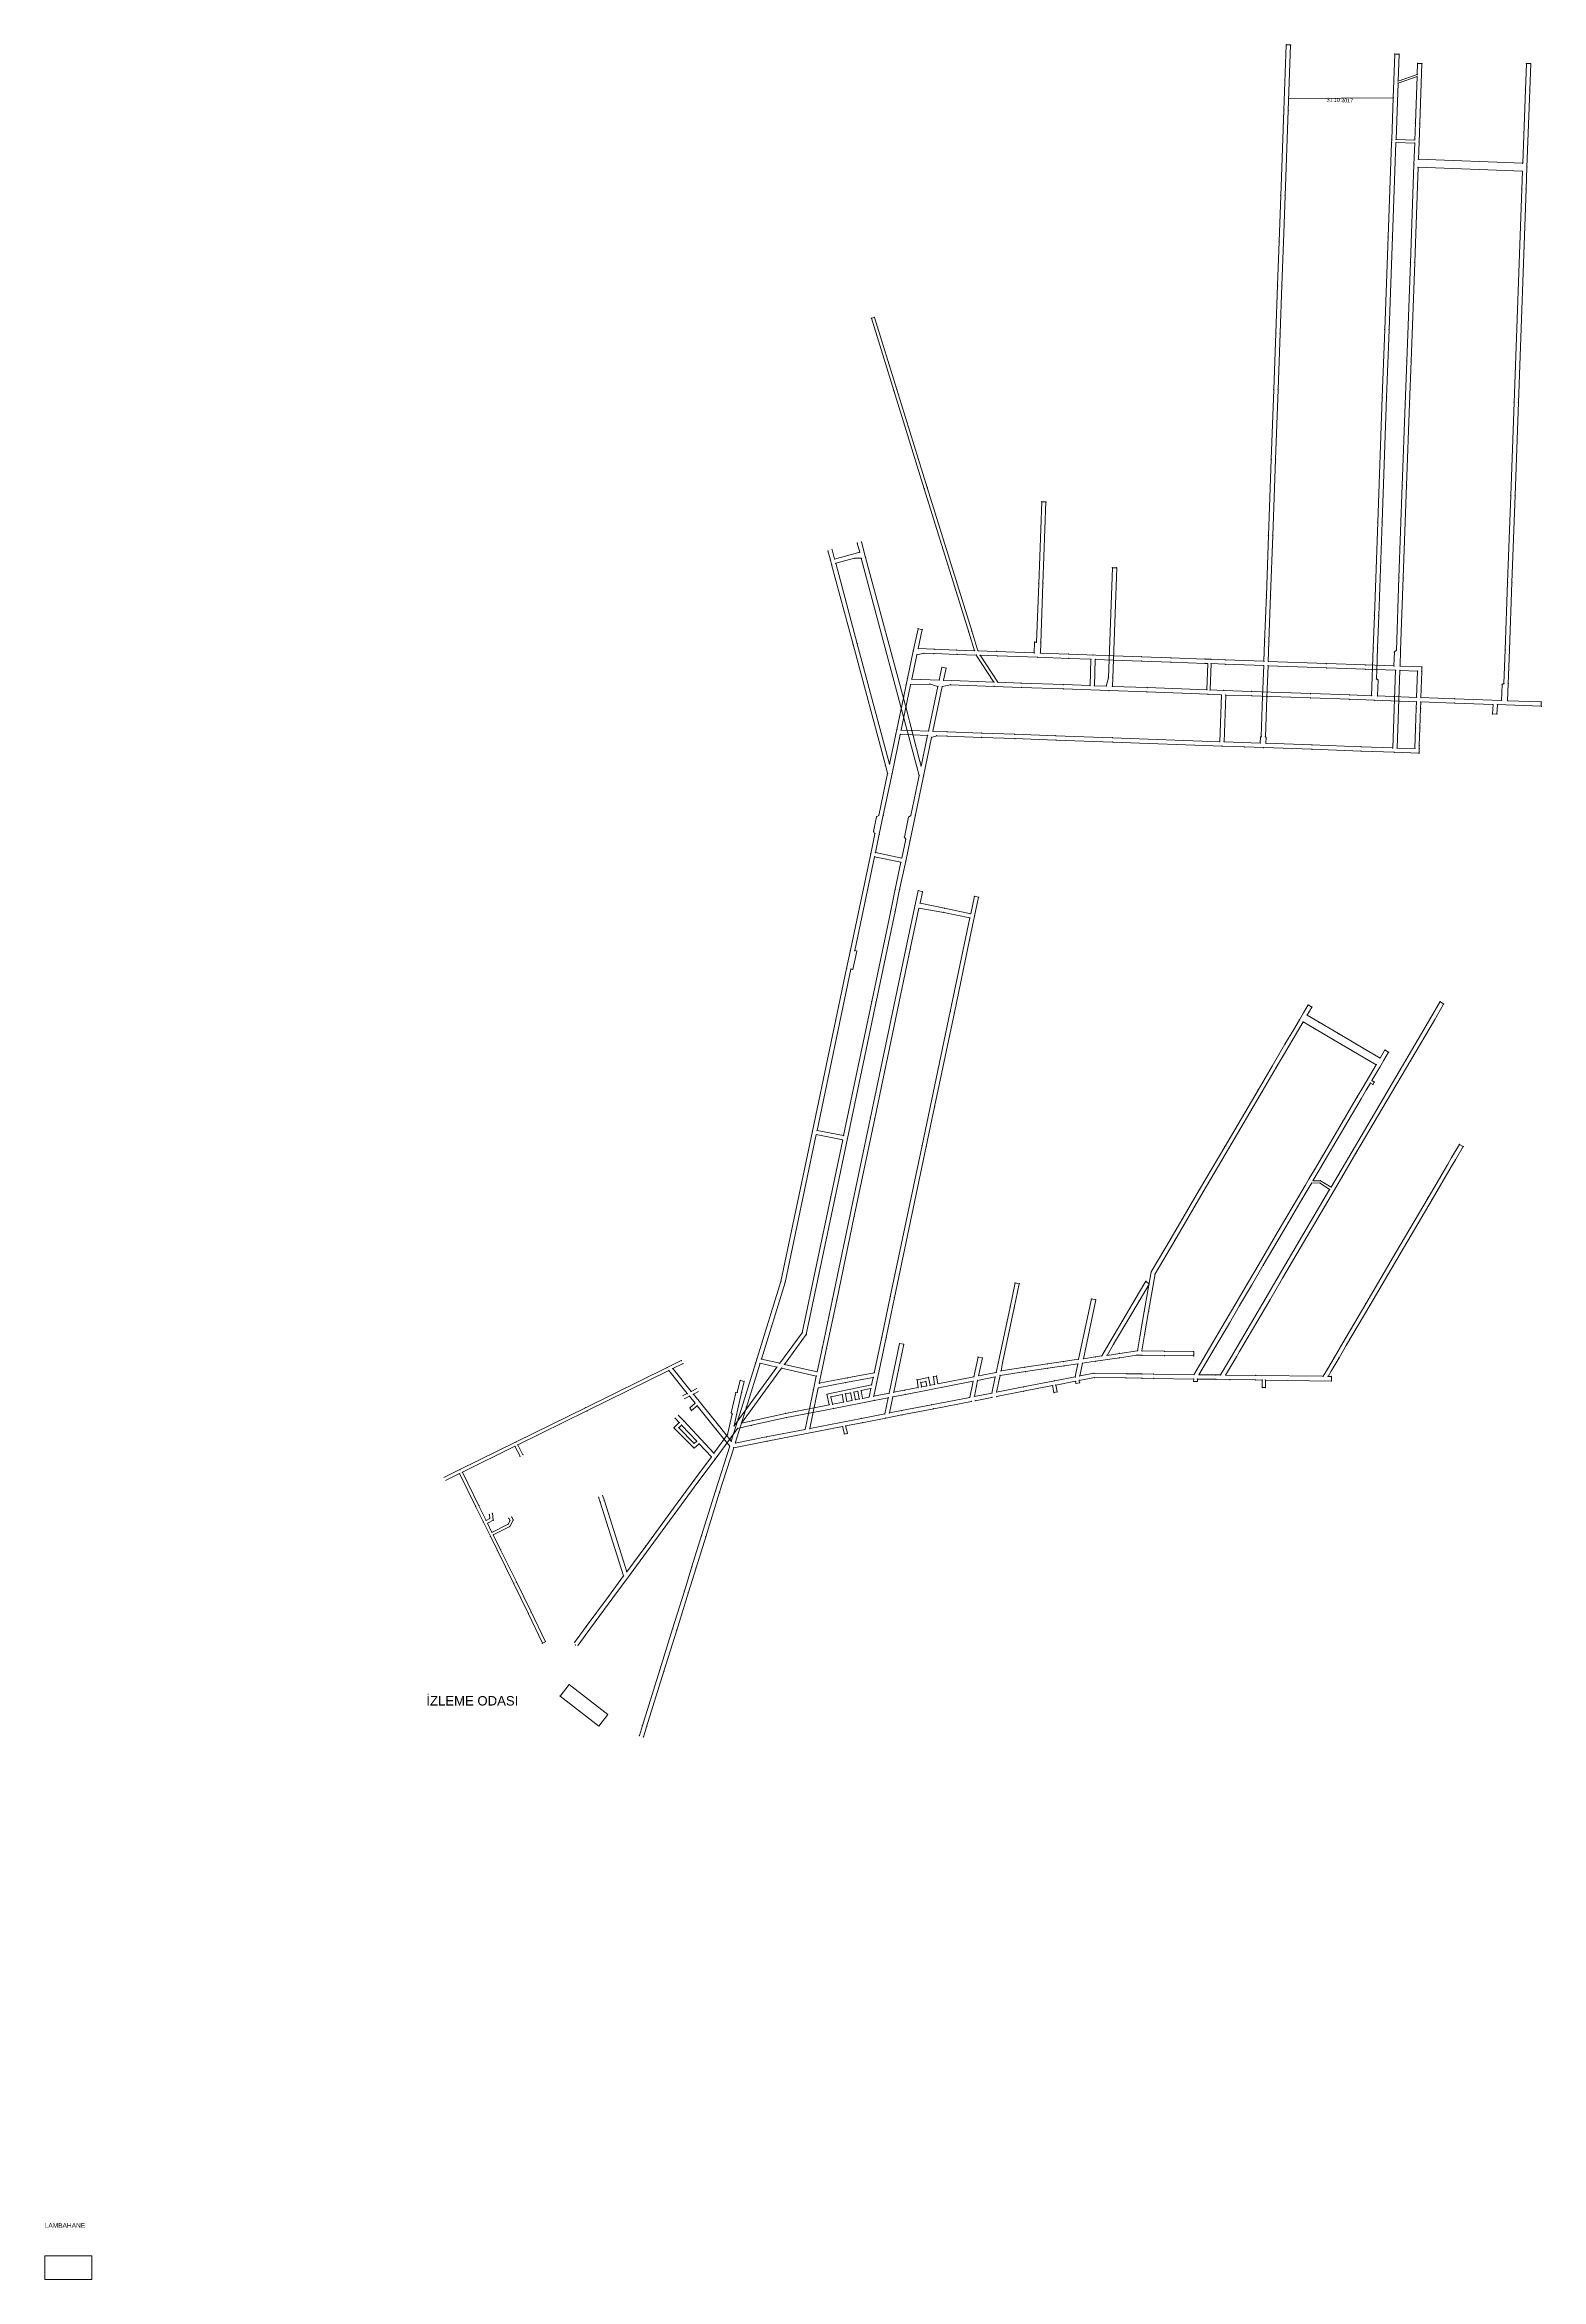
# Model space of a CAD drawing. Header units: metres. Extents: x 452813 to 454404, y 4394134 to 4396509.
import ezdxf

# ---------------------------------------------------------------- set-up
doc = ezdxf.new("R2010")
doc.units = ezdxf.units.M
for name, color, linetype, lineweight in [('BİNA', 1, 'Continuous', 0), ('GALERI', 18, 'Continuous', 0), ('INIT_COORD', 7, 'Continuous', 0), ('NOKTA', 30, 'Continuous', 0), ('TEXT', 30, 'Continuous', 0)]:
    doc.layers.add(name, color=color, linetype=linetype, lineweight=lineweight)
doc.styles.add('STYLE0', font='arial.ttf', dxfattribs={"height": 1})

msp = doc.modelspace()

# ---------------------------------------------------------------- linework, layer by layer
at = {"layer": 'BİNA'}
for p, q in [((453370.8, 4394765.9, 836), (453361.3, 4394753.7, 836)), ((453370.8, 4394765.9, 836), (453411.9, 4394734.1, 836)), ((453402.4, 4394721.8, 836), (453361.3, 4394753.7, 836)), ((453411.9, 4394734.1, 836), (453402.4, 4394721.8, 836)), ((452813.4, 4394158.8, 880.8), (452863.4, 4394158.8, 880.8)), ((452813.4, 4394133.8, 880.8), (452813.4, 4394158.8, 880.8)), ((452863.4, 4394158.8, 880.8), (452863.4, 4394133.8, 880.8)), ((452863.4, 4394133.8, 880.8), (452813.4, 4394133.8, 880.8))]:
    msp.add_line(p, q, dxfattribs=at)
at = {"layer": 'GALERI'}
for p, q in [((454133.3, 4396508.9, 521.4), (454130.8, 4396439.4, 534.2)), ((454133.3, 4396508.9, 521.4), (454137.9, 4396508.7, 521.4)), ((454137.9, 4396508.7, 521.4), (454135.4, 4396439, 534.2)), ((454135.9, 4396451.9, 531.4), (454247, 4396452.6, 525.1)), ((454130.8, 4396439.4, 534.2), (454127.5, 4396348.3, 550.9)), ((454135.4, 4396439, 534.2), (454132.1, 4396348.3, 550.9)), ((454245.2, 4396404.7, 535.2), (454241.6, 4396304.7, 554.5)), ((454245.4, 4396408.3, 534.7), (454245.2, 4396404.7, 535.2)), ((454249.8, 4396404.9, 535.2), (454246.2, 4396304.7, 554.5)), ((454127.5, 4396348.3, 550.9), (454125.7, 4396299.6, 560.2)), ((454132.1, 4396348.3, 550.9), (454130.3, 4396299.1, 560.2)), ((454125.7, 4396299.6, 560.2), (454124.1, 4396253.3, 568.9)), ((454130.3, 4396299.1, 560.2), (454128.7, 4396253.2, 568.9)), ((454241.6, 4396304.7, 554.5), (454238, 4396206.2, 571.4)), ((454246.2, 4396304.7, 554.5), (454242.6, 4396205.9, 571.4)), ((454261.4, 4396172.6, 570.6), (454265.2, 4396277.1, 558.7)), ((454266, 4396172.5, 570.6), (454269.8, 4396277.3, 558.7)), ((454124.1, 4396253.3, 568.9), (454122.2, 4396202.4, 577.5)), ((454128.7, 4396253.2, 568.9), (454126.8, 4396202.2, 577.5)), ((453695.5, 4396219.1, 875.5), (453692.3, 4396218.1, 875.5)), ((453692.3, 4396218.1, 875.5), (453716.1, 4396141.3, 844)), ((453719.4, 4396142.3, 844), (453695.5, 4396219.1, 875.5)), ((454122.2, 4396202.4, 577.5), (454120, 4396142.5, 586.6)), ((454126.8, 4396202.2, 577.5), (454124.6, 4396142.4, 586.6)), ((454238, 4396206.2, 571.4), (454235.4, 4396134.2, 576)), ((454242.6, 4396205.9, 571.4), (454240, 4396134.4, 576)), ((454259.8, 4396127, 574.2), (454261.4, 4396172.6, 570.6)), ((454264.4, 4396127.2, 574.2), (454266, 4396172.5, 570.6)), ((453751.7, 4396038.3, 778.6), (453719.4, 4396142.3, 844)), ((454120, 4396142.5, 586.6), (454117.3, 4396067.9, 595.7)), ((454124.6, 4396142.4, 586.6), (454121.9, 4396067.9, 595.7)), ((453716.1, 4396141.3, 844), (453748.5, 4396036.9, 778.6)), ((454235.4, 4396134.2, 576), (454230.6, 4396001.2, 587.6)), ((454240, 4396134.4, 576), (454235.2, 4396001.6, 587.6)), ((454256.6, 4396040.5, 582.1), (454259.8, 4396127, 574.2)), ((454261.2, 4396040.9, 582.1), (454264.4, 4396127.2, 574.2)), ((454375.5, 4396128.5, 571), (454371.9, 4396030.1, 580.6)), ((454376.5, 4396030, 580.6), (454380.1, 4396128.5, 571)), ((454117.3, 4396067.9, 595.7), (454114.4, 4395987.2, 609.5)), ((454121.9, 4396067.9, 595.7), (454119, 4395987.3, 609.5)), ((453748.5, 4396036.9, 778.6), (453795.8, 4395884.6, 675.9)), ((453799, 4395885.8, 675.9), (453751.7, 4396038.3, 778.6)), ((453873.3, 4396023.1, 630.5), (453870.1, 4395935.9, 646.6)), ((453873.3, 4396023.1, 630.5), (453877.7, 4396023, 630.5)), ((454253.1, 4395942.5, 597.2), (454256.6, 4396040.5, 582.1)), ((454257.7, 4395942.5, 597.2), (454261.2, 4396040.9, 582.1)), ((454371.9, 4396030.1, 580.6), (454368.6, 4395937.2, 595.8)), ((454373.2, 4395937.4, 595.8), (454376.5, 4396030, 580.6)), ((453877.7, 4396023, 630.5), (453874.6, 4395936, 646.6)), ((454230.6, 4396001.2, 587.6), (454227, 4395902.4, 607.2)), ((454235.2, 4396001.6, 587.6), (454231.6, 4395902.3, 607.2)), ((453679.8, 4395969.4, 674.5), (453677.2, 4395979.2, 665.1)), ((453686, 4395964, 674.6), (453681.6, 4395980.5, 665.4)), ((454114.4, 4395987.2, 609.5), (454112.1, 4395924, 619.2)), ((454119, 4395987.3, 609.5), (454116.7, 4395924.2, 619.2)), ((453646.1, 4395970.9, 675), (453648.7, 4395961.3, 678.5)), ((453648.7, 4395961.3, 678.5), (453650, 4395956.4, 678.6)), ((453650, 4395956.4, 678.6), (453672.8, 4395871.3, 682.4)), ((453650.5, 4395972.2, 675), (453653.2, 4395962.2, 678.5)), ((453653.2, 4395962.2, 678.5), (453679.8, 4395969.4, 674.5)), ((453654.4, 4395957.8, 678.6), (453674.4, 4395963.1, 676)), ((453677.3, 4395872.2, 682.4), (453654.4, 4395957.8, 678.6)), ((453674.4, 4395963.1, 676), (453681.5, 4395963, 674.5)), ((453681.5, 4395963, 674.5), (453740.6, 4395741.3, 686.5)), ((453729, 4395805, 678.1), (453686, 4395964, 674.6)), ((453948.4, 4395953, 640.2), (453944.2, 4395836, 650.3)), ((453953, 4395953, 640.2), (453948.4, 4395953, 640.2)), ((453948.8, 4395836.1, 650.3), (453953, 4395953, 640.2)), ((453870.1, 4395935.9, 646.6), (453867.7, 4395873.8, 652.5)), ((453872.3, 4395873.2, 652.5), (453874.6, 4395936, 646.6)), ((454250.3, 4395865.4, 606.5), (454253.1, 4395942.5, 597.2)), ((454254.9, 4395865.4, 606.5), (454257.7, 4395942.5, 597.2)), ((454368.6, 4395937.2, 595.8), (454366, 4395865.7, 601.8)), ((454370.6, 4395865.7, 601.8), (454373.2, 4395937.4, 595.8)), ((454112.1, 4395924, 619.2), (454110.3, 4395874.4, 622.6)), ((454116.7, 4395924.2, 619.2), (454114.9, 4395874.4, 622.6)), ((453741.8, 4395888.2, 666.6), (453736.8, 4395864.5, 669.7)), ((453746.3, 4395887.3, 666.6), (453741.8, 4395888.2, 666.6)), ((453742, 4395867, 670.8), (453746.3, 4395887.3, 666.6)), ((453795.8, 4395884.6, 675.9), (453801.9, 4395864.8, 664.2)), ((453805.5, 4395864.7, 664.2), (453799, 4395885.8, 675.9)), ((454227, 4395902.4, 607.2), (454225.7, 4395867.8, 615.4)), ((454231.6, 4395902.3, 607.2), (454230.3, 4395867.8, 615.4)), ((453672.8, 4395871.3, 682.4), (453707.1, 4395743, 687.6)), ((453711.5, 4395744.3, 687.6), (453677.3, 4395872.2, 682.4)), ((453736.8, 4395864.5, 669.7), (453730.6, 4395835.2, 675.2)), ((453735.2, 4395834.7, 675.2), (453740.6, 4395860.5, 670.9)), ((453740.6, 4395860.5, 670.9), (453748.3, 4395862.1, 669.6)), ((453759, 4395866.4, 668.9), (453742, 4395867, 670.8)), ((453748.3, 4395862.1, 669.6), (453758.9, 4395861.8, 668.9)), ((453758.9, 4395861.8, 668.9), (453783.2, 4395860.9, 665.2)), ((453782.8, 4395865.5, 665.2), (453759, 4395866.4, 668.9)), ((453801.9, 4395864.8, 664.2), (453782.8, 4395865.5, 665.2)), ((453783.2, 4395860.9, 665.2), (453803.8, 4395860.1, 664.2)), ((453803.8, 4395860.1, 664.2), (453822.5, 4395831.5, 665.4)), ((453825.3, 4395864, 658.6), (453805.5, 4395864.7, 664.2)), ((453826.7, 4395831.3, 665.4), (453807.8, 4395860, 664.2)), ((453807.8, 4395860, 664.2), (453826.2, 4395859.3, 658.6)), ((453865.3, 4395862.5, 652.8), (453825.3, 4395864, 658.6)), ((453826.2, 4395859.3, 658.6), (453868.9, 4395857.8, 652.8)), ((453865.7, 4395873.9, 652.5), (453865.3, 4395862.5, 652.8)), ((453867.7, 4395873.8, 652.5), (453865.7, 4395873.9, 652.5)), ((453868.9, 4395857.8, 652.8), (453901.9, 4395856.6, 648.7)), ((453871.9, 4395862.3, 652.8), (453872.3, 4395873.2, 652.5)), ((453901.8, 4395861.2, 648.7), (453871.9, 4395862.3, 652.8)), ((453979.3, 4395858.4, 633.6), (453901.8, 4395861.2, 648.7)), ((454010.7, 4395857.2, 633.2), (453979.3, 4395858.4, 633.6)), ((454046.9, 4395855.9, 631.9), (454010.7, 4395857.2, 633.2)), ((454110.3, 4395874.4, 622.6), (454109.6, 4395853.6, 623.8)), ((454114.9, 4395874.4, 622.6), (454114.2, 4395853.5, 623.7)), ((454225.7, 4395867.8, 615.4), (454223.9, 4395816.9, 619.9)), ((454230.3, 4395867.8, 615.4), (454229.5, 4395844.3, 617.7)), ((454247.7, 4395848.6, 608.2), (454248.2, 4395863.5, 606.5)), ((454248.2, 4395863.5, 606.5), (454250.3, 4395865.4, 606.5)), ((454254.3, 4395848.4, 608.2), (454254.9, 4395865.4, 606.5)), ((453730.6, 4395835.2, 675.2), (453729.2, 4395828.4, 675.3)), ((453764.4, 4395833.6, 671.9), (453735.2, 4395834.7, 675.2)), ((453767.2, 4395847.2, 668.2), (453764.4, 4395833.6, 671.9)), ((453771.7, 4395846.3, 668.2), (453767.2, 4395847.2, 668.2)), ((453769, 4395833.4, 671.9), (453771.7, 4395846.3, 668.2)), ((453822.5, 4395831.5, 665.4), (453769, 4395833.4, 671.9)), ((453901.9, 4395856.6, 648.7), (453925.7, 4395855.7, 647.5)), ((453925.7, 4395855.7, 647.5), (453924.7, 4395827.8, 652.4)), ((453930.3, 4395855.5, 647.5), (453929.3, 4395827.6, 652.1)), ((453979.4, 4395853.8, 633.6), (453930.3, 4395855.5, 647.5)), ((453942, 4395827.2, 651.2), (453944.2, 4395836, 650.3)), ((453948.4, 4395826.9, 651.2), (453948.8, 4395836.1, 650.3)), ((454010.8, 4395852.6, 633.2), (453979.4, 4395853.8, 633.6)), ((454046.9, 4395851.3, 631.9), (454010.8, 4395852.6, 633.2)), ((454053.3, 4395855.7, 630.8), (454046.9, 4395855.9, 631.9)), ((454049.9, 4395851.2, 630.8), (454046.9, 4395851.3, 631.9)), ((454049.9, 4395851.2, 630.8), (454048.9, 4395823.3, 639.4)), ((454052.3, 4395823.2, 639.4), (454053.3, 4395851.1, 630.8)), ((454068.4, 4395855.1, 630), (454053.3, 4395855.7, 630.8)), ((454053.3, 4395851.1, 630.8), (454068.4, 4395850.5, 630)), ((454109.6, 4395853.6, 623.8), (454068.4, 4395855.1, 630)), ((454068.4, 4395850.5, 630), (454109.4, 4395849, 623.8)), ((454108.2, 4395816, 624.6), (454109.4, 4395849, 623.8)), ((454114, 4395848.9, 623.8), (454112.8, 4395815.5, 624.6)), ((454176.4, 4395846.6, 615.5), (454114, 4395848.9, 623.8)), ((454114.2, 4395853.5, 623.7), (454175.9, 4395851.2, 615.5)), ((454175.9, 4395851.2, 615.5), (454217.4, 4395849.7, 609.3)), ((454217.4, 4395845.1, 609.3), (454176.4, 4395846.6, 615.5)), ((454217.4, 4395849.7, 609.3), (454247.7, 4395848.6, 608.2)), ((454249.5, 4395844, 608.4), (454217.4, 4395845.1, 609.3)), ((454229.5, 4395844.3, 617.7), (454229.2, 4395834.9, 618.3)), ((454229.2, 4395834.9, 618.3), (454230.9, 4395833.7, 618.4)), ((454230.9, 4395833.7, 618.4), (454230.3, 4395816.7, 619.9)), ((454249.5, 4395844, 608.4), (454246.5, 4395761.5, 614.6)), ((454254.1, 4395843.8, 608.4), (454251.1, 4395761.3, 614.6)), ((454272.8, 4395843.1, 608.1), (454254.1, 4395843.8, 608.4)), ((454254.3, 4395848.4, 608.2), (454277.5, 4395847.5, 608.1)), ((454271.8, 4395815.2, 615.2), (454272.8, 4395843.1, 608.1)), ((454276.4, 4395815, 615.2), (454277.4, 4395842.8, 608.1)), ((454277.4, 4395842.8, 608.1), (454277.5, 4395847.5, 608.1)), ((453726.4, 4395814.9, 677), (453719.3, 4395781.1, 680.9)), ((453733.9, 4395828.6, 675.3), (453726.4, 4395792.7, 679.2)), ((453729.2, 4395828.4, 675.3), (453726.4, 4395814.9, 677)), ((453754.7, 4395829.3, 673.5), (453733.9, 4395828.6, 675.3)), ((453753, 4395779.4, 680.5), (453762.9, 4395826.8, 672.6)), ((453762.9, 4395826.8, 672.6), (453754.7, 4395829.3, 673.5)), ((453757.6, 4395779.2, 679.2), (453767.6, 4395826.7, 672.4)), ((453767.6, 4395826.7, 672.4), (453776.4, 4395828.6, 672)), ((453776.4, 4395828.6, 672), (453822.7, 4395826.9, 665.4)), ((453822.7, 4395826.9, 665.4), (453851.5, 4395825.8, 662.4)), ((453851.3, 4395830.4, 662.4), (453826.7, 4395831.3, 665.4)), ((453896.4, 4395828.8, 656.7), (453851.3, 4395830.4, 662.4)), ((453851.5, 4395825.8, 662.4), (453896.6, 4395824.2, 656.7)), ((453924.7, 4395827.8, 652.4), (453896.4, 4395828.8, 656.7)), ((453896.6, 4395824.2, 656.7), (453944.8, 4395822.5, 651)), ((453929.3, 4395827.6, 652.1), (453942, 4395827.2, 651.2)), ((453944.8, 4395822.5, 651), (453985.3, 4395821, 646.2)), ((453985.6, 4395825.6, 646.2), (453948.4, 4395826.9, 651.2)), ((453985.3, 4395821, 646.2), (454050.1, 4395818.6, 639.7)), ((454048.9, 4395823.3, 639.4), (453985.6, 4395825.6, 646.2)), ((454050.1, 4395818.6, 639.7), (454064.4, 4395817.8, 636.6)), ((454066.7, 4395822.6, 636.6), (454052.3, 4395823.2, 639.4)), ((454064.4, 4395817.8, 636.6), (454062.6, 4395768.1, 633.8)), ((454096.5, 4395821.6, 634.7), (454066.7, 4395822.6, 636.6)), ((454069, 4395817.6, 636.6), (454067.2, 4395768, 633.7)), ((454096.5, 4395817, 634.7), (454069, 4395817.6, 636.6)), ((454159.4, 4395819.3, 627.3), (454096.5, 4395821.6, 634.7)), ((454159.2, 4395814.7, 627.3), (454096.5, 4395817, 634.7)), ((454106.7, 4395773.6, 625.5), (454108.2, 4395816, 624.6)), ((454112.8, 4395815.5, 624.6), (454111.2, 4395773.4, 625.5)), ((454200.5, 4395813.2, 623), (454159.2, 4395814.7, 627.3)), ((454200.7, 4395817.8, 623), (454159.4, 4395819.3, 627.3)), ((454226.8, 4395812.2, 620), (454200.5, 4395813.2, 623)), ((454223.9, 4395816.9, 619.9), (454200.7, 4395817.8, 623)), ((454271.7, 4395810.6, 615.3), (454226.8, 4395812.2, 620)), ((454230.3, 4395816.7, 619.9), (454271.8, 4395815.2, 615.2)), ((454271.5, 4395803.7, 615.4), (454271.7, 4395810.6, 615.3)), ((454276.1, 4395803.7, 615.4), (454276.3, 4395810.4, 615.3)), ((454276.3, 4395810.4, 615.3), (454312.2, 4395809.1, 611)), ((454312.4, 4395813.7, 611), (454276.4, 4395815, 615.2)), ((453726.4, 4395792.7, 679.2), (453723.8, 4395780.4, 680.9)), ((453743.8, 4395747.2, 686.2), (453729, 4395805, 678.1)), ((454270.7, 4395782.6, 614.4), (454271.5, 4395803.7, 615.4)), ((454275.3, 4395782.5, 614.4), (454276.1, 4395803.7, 615.4)), ((453718.2, 4395776.2, 680.9), (453711.5, 4395744.3, 687.6)), ((453714.2, 4395734.4, 687.7), (453722.9, 4395775.9, 680.9)), ((453719.3, 4395781.1, 680.9), (453718.2, 4395776.2, 680.9)), ((453722.9, 4395775.9, 680.9), (453736.3, 4395775.4, 680.7)), ((453723.8, 4395780.4, 680.9), (453735, 4395780, 680.7)), ((453735, 4395780, 680.7), (453753, 4395779.4, 680.5)), ((453736.3, 4395775.4, 680.7), (453752, 4395774.8, 680.4)), ((453752, 4395774.8, 680.4), (453745.1, 4395742.1, 686.5)), ((453747.7, 4395731.6, 686.5), (453756.3, 4395772.7, 679.2)), ((453756.3, 4395772.7, 679.2), (453761.8, 4395774.5, 679.2)), ((453772.7, 4395778.7, 679.3), (453757.6, 4395779.2, 679.2)), ((453761.8, 4395774.5, 679.2), (453772.7, 4395774.1, 679.3)), ((453809.4, 4395777.3, 674), (453772.7, 4395778.7, 679.3)), ((453772.7, 4395774.1, 679.3), (453809.6, 4395772.7, 674)), ((453844.6, 4395776.1, 667.5), (453809.4, 4395777.3, 674)), ((453809.6, 4395772.7, 674), (453844.8, 4395771.4, 667.5)), ((453888.3, 4395774.5, 655.3), (453844.6, 4395776.1, 667.5)), ((453844.8, 4395771.4, 667.5), (453888.5, 4395769.9, 655.3)), ((453948.3, 4395772.3, 651.8), (453888.3, 4395774.5, 655.3)), ((453888.5, 4395769.9, 655.3), (453948.7, 4395767.7, 651.8)), ((454062.6, 4395768.1, 633.8), (453948.3, 4395772.3, 651.8)), ((453948.7, 4395767.7, 651.8), (454065, 4395763.5, 633.4)), ((454065, 4395763.5, 633.4), (454088.6, 4395762.6, 630.3)), ((454067.2, 4395768, 633.7), (454105.7, 4395766.6, 627.5)), ((454088.6, 4395762.6, 630.3), (454109.4, 4395761.8, 627.5)), ((454105.7, 4395766.6, 627.5), (454105.9, 4395773.1, 625.5)), ((454105.9, 4395773.1, 625.5), (454106.7, 4395773.6, 625.5)), ((454109.4, 4395761.8, 627.5), (454160.6, 4395760, 623.6)), ((454111.2, 4395773.4, 625.5), (454111.9, 4395772.9, 625.5)), ((454111.9, 4395772.9, 625.5), (454111.7, 4395766.4, 627.5)), ((454111.7, 4395766.4, 627.5), (454160.6, 4395764.6, 623.6)), ((454160.6, 4395764.6, 623.6), (454212.6, 4395762.7, 617.8)), ((454212.6, 4395762.7, 617.8), (454246.5, 4395761.5, 614.6)), ((454270, 4395761, 615.4), (454270.7, 4395782.6, 614.4)), ((454274.6, 4395760.7, 615.4), (454274.7, 4395764.4, 615.5)), ((454274.7, 4395764.4, 615.5), (454275.3, 4395782.5, 614.4)), ((453707.1, 4395743, 687.6), (453709.4, 4395734.3, 687.8)), ((453740.6, 4395741.3, 686.5), (453743.1, 4395732.1, 686.5)), ((453745.1, 4395742.1, 686.5), (453743.8, 4395747.2, 686.2)), ((454160.6, 4395760, 623.6), (454212.8, 4395758.1, 617.8)), ((454212.8, 4395758.1, 617.8), (454248.3, 4395756.8, 615.4)), ((454248.3, 4395756.8, 615.4), (454274.4, 4395755.9, 615.4)), ((454251.1, 4395761.3, 614.6), (454270, 4395761, 615.4)), ((454274.4, 4395755.9, 615.4), (454274.6, 4395760.7, 615.4)), ((453709.4, 4395734.3, 687.8), (453700.1, 4395689.8, 695.6)), ((453704.8, 4395689.9, 695.6), (453714.2, 4395734.4, 687.7)), ((453743.1, 4395732.1, 686.5), (453734.1, 4395689.5, 692.4)), ((453739, 4395690.3, 692.4), (453747.7, 4395731.6, 686.5)), ((453696, 4395670.3, 697.5), (453691.5, 4395649, 698.4)), ((453697.7, 4395688.3, 695.6), (453694.5, 4395672.6, 697.5)), ((453694.5, 4395672.6, 697.5), (453696, 4395670.3, 697.5)), ((453696.5, 4395650.3, 698.4), (453700.6, 4395669.8, 697.5)), ((453700.1, 4395689.8, 695.6), (453697.7, 4395688.3, 695.6)), ((453700.6, 4395669.8, 697.5), (453704.8, 4395689.9, 695.6)), ((453731.7, 4395687.9, 692.5), (453727.3, 4395666.8, 695.2)), ((453727.3, 4395666.8, 695.2), (453728.8, 4395664.4, 695.3)), ((453734.1, 4395689.5, 692.4), (453731.7, 4395687.9, 692.5)), ((453733.3, 4395663.4, 695.3), (453739, 4395690.3, 692.4)), ((453691.5, 4395649, 698.4), (453670, 4395546.4, 712.7)), ((453674.6, 4395546, 712.7), (453695.6, 4395645.8, 698.4)), ((453695.6, 4395645.8, 698.4), (453723.7, 4395639.9, 698.8)), ((453724.6, 4395644.4, 698.8), (453696.5, 4395650.3, 698.4)), ((453728.8, 4395664.4, 695.3), (453724.6, 4395644.4, 698.8)), ((453728.7, 4395641.2, 698.8), (453733.3, 4395663.4, 695.3)), ((453723.7, 4395639.9, 698.8), (453717.7, 4395611.3, 701.4)), ((453722.3, 4395610.9, 701.4), (453728.7, 4395641.2, 698.8)), ((453717.7, 4395611.3, 701.4), (453712.8, 4395588.2, 704.4)), ((453717.4, 4395587.7, 704.4), (453722.3, 4395610.9, 701.4)), ((453742.1, 4395609.8, 714.1), (453729, 4395547.8, 721.2)), ((453746.5, 4395608.7, 714.1), (453742.1, 4395609.8, 714.1)), ((453744, 4395596.6, 718.3), (453746.5, 4395608.7, 714.1)), ((453770, 4395591.1, 716.5), (453744, 4395596.6, 718.3)), ((453796.7, 4395557.4, 718.6), (453806.2, 4395602.8, 710.1)), ((453801.7, 4395603.9, 710.1), (453797.8, 4395585.3, 714.3)), ((453806.2, 4395602.8, 710.1), (453801.7, 4395603.9, 710.1)), ((453712.8, 4395588.2, 704.4), (453692.6, 4395491.8, 718.4)), ((453697.2, 4395491.5, 718.4), (453717.4, 4395587.7, 704.4)), ((453733.6, 4395547.5, 721.2), (453742.8, 4395591, 718.3)), ((453742.8, 4395591, 718.3), (453769.1, 4395586.6, 716.5)), ((453769.1, 4395586.6, 716.5), (453796.9, 4395580.8, 714.3)), ((453797.8, 4395585.3, 714.3), (453770, 4395591.1, 716.5)), ((453796.9, 4395580.8, 714.3), (453776, 4395481.2, 724.5)), ((453780.5, 4395480.2, 724.5), (453796.7, 4395557.4, 718.6)), ((453665.9, 4395527.1, 715.4), (453629.6, 4395354.2, 732.2)), ((453634.5, 4395355, 732.2), (453670.5, 4395526.5, 715.4)), ((453670, 4395546.4, 712.7), (453665.9, 4395527.1, 715.4)), ((453670.5, 4395526.5, 715.4), (453672.4, 4395526, 715.4)), ((453672.4, 4395526, 715.4), (453676.6, 4395545.6, 712.7)), ((453676.6, 4395545.6, 712.7), (453674.6, 4395546, 712.7)), ((453729, 4395547.8, 721.2), (453691.3, 4395368.5, 745.3)), ((453695.8, 4395367.5, 745.3), (453733.6, 4395547.5, 721.2)), ((453692.6, 4395491.8, 718.4), (453662.7, 4395349.4, 732.5)), ((453666.8, 4395346.4, 732.5), (453697.2, 4395491.5, 718.4)), ((453776, 4395481.2, 724.5), (453746.1, 4395338.8, 745)), ((453759.4, 4395380.1, 738.2), (453780.5, 4395480.2, 724.5)), ((454151.5, 4395479.8, 711), (454147.3, 4395472.6, 711)), ((454156.6, 4395488.4, 709.1), (454151.5, 4395479.8, 711)), ((454155.5, 4395477.5, 711), (454160.5, 4395486.1, 709.6)), ((454168.1, 4395469.9, 713.4), (454155.5, 4395477.5, 711)), ((454160.5, 4395486.1, 709.6), (454156.6, 4395488.4, 709.1)), ((454286.6, 4395474.4, 711.8), (454296.8, 4395491.8, 709.5)), ((454300.6, 4395489.2, 709.5), (454290.7, 4395472.2, 711.8)), ((454296.8, 4395491.8, 709.5), (454300.6, 4395489.2, 709.5)), ((454141.2, 4395462.2, 711.4), (454131.9, 4395446.5, 715.2)), ((454136, 4395444.4, 715.2), (454145.3, 4395460.1, 711.4)), ((454147.3, 4395472.6, 711), (454141.2, 4395462.2, 711.4)), ((454145.3, 4395460.1, 711.4), (454151.3, 4395470.3, 711)), ((454151.3, 4395470.3, 711), (454163.2, 4395463.2, 713.1)), ((454163.2, 4395463.2, 713.1), (454184.1, 4395450.9, 715.6)), ((454188.7, 4395457.8, 715.6), (454168.1, 4395469.9, 713.4)), ((454207.4, 4395446.8, 718.4), (454188.7, 4395457.8, 715.6)), ((454236.7, 4395389.4, 725.2), (454286.6, 4395474.4, 711.8)), ((454290.7, 4395472.2, 711.8), (454240.6, 4395387.1, 725.2)), ((454131.9, 4395446.5, 715.2), (454118.4, 4395423.4, 722.2)), ((454122.7, 4395421.7, 722.2), (454136, 4395444.4, 715.2)), ((454184.1, 4395450.9, 715.6), (454203.1, 4395439.8, 718.4)), ((454203.1, 4395439.8, 718.4), (454228.9, 4395424.7, 722.2)), ((454233, 4395431.8, 721.6), (454207.4, 4395446.8, 718.4)), ((454237, 4395429.5, 721.6), (454232.8, 4395422.3, 722.2)), ((454233, 4395431.8, 721.6), (454238.1, 4395440.5, 720.3)), ((454242.1, 4395438.1, 720.3), (454237, 4395429.5, 721.6)), ((454238.1, 4395440.5, 720.3), (454242.1, 4395438.1, 720.3)), ((454118.4, 4395423.4, 722.2), (454103.4, 4395397.9, 729)), ((454107.7, 4395396.3, 729), (454122.7, 4395421.7, 722.2)), ((454214.6, 4395400.5, 725.9), (454228.9, 4395424.7, 722.2)), ((454232.8, 4395422.3, 722.2), (454224.3, 4395407.9, 723.9)), ((454224.3, 4395407.9, 723.9), (454226.9, 4395406.3, 723.8)), ((454226.9, 4395406.3, 723.8), (454225.4, 4395403.8, 723.8)), ((454103.4, 4395397.9, 729), (454067.9, 4395337.6, 744)), ((454072, 4395335.5, 744), (454107.7, 4395396.3, 729)), ((454195.3, 4395367.6, 729.7), (454208.8, 4395390.5, 726.5)), ((454212.8, 4395388.4, 726.5), (454199.2, 4395365.2, 729.7)), ((454236.7, 4395389.4, 725.2), (454203.4, 4395332.7, 734.4)), ((454207.4, 4395330.7, 734.4), (454240.6, 4395387.1, 725.2)), ((454208.8, 4395390.5, 726.5), (454214.6, 4395400.5, 725.9)), ((454218.7, 4395398.3, 725.9), (454212.8, 4395388.4, 726.5)), ((454222.8, 4395405.3, 723.9), (454218.7, 4395398.3, 725.9)), ((454225.4, 4395403.8, 723.8), (454222.8, 4395405.3, 723.9)), ((453691.3, 4395368.5, 745.3), (453669.4, 4395263.9, 755.2)), ((453674.1, 4395263.8, 755.2), (453695.8, 4395367.5, 745.3)), ((453750.6, 4395337.8, 745), (453759.4, 4395380.1, 738.2)), ((454171.8, 4395327.6, 735.8), (454195.3, 4395367.6, 729.7)), ((454199.2, 4395365.2, 729.7), (454175.7, 4395325.3, 735.8)), ((453629.6, 4395354.2, 732.2), (453596.1, 4395194.4, 758.4)), ((453600.5, 4395193.2, 758.4), (453633.6, 4395350.5, 732.2)), ((453633.6, 4395350.5, 732.2), (453661.8, 4395344.9, 732.5)), ((453662.7, 4395349.4, 732.5), (453634.5, 4395355, 732.2)), ((453661.8, 4395344.9, 732.5), (453649, 4395284.3, 740.5)), ((453653.7, 4395283.9, 740.5), (453666.8, 4395346.4, 732.5)), ((453746.1, 4395338.8, 745), (453712.3, 4395178.1, 776.8)), ((453716.8, 4395177.2, 776.8), (453750.6, 4395337.8, 745)), ((454067.9, 4395337.6, 744), (454041.1, 4395292, 754)), ((454045.1, 4395289.7, 754), (454072, 4395335.5, 744)), ((454317.4, 4395340, 725.2), (454309.1, 4395326, 726.8)), ((454321.4, 4395337.8, 725.2), (454313.1, 4395323.7, 726.8)), ((454317.4, 4395340, 725.2), (454321.4, 4395337.8, 725.2)), ((454157.7, 4395303.7, 739.8), (454163.3, 4395313.1, 738)), ((454167.3, 4395311, 738), (454161.7, 4395301.4, 739.8)), ((454163.3, 4395313.1, 738), (454171.8, 4395327.6, 735.8)), ((454175.7, 4395325.3, 735.8), (454167.3, 4395311, 738)), ((454203.4, 4395332.7, 734.4), (454181, 4395294.8, 737.5)), ((454184.7, 4395291.9, 737.6), (454207.4, 4395330.7, 734.4)), ((454304.7, 4395318.4, 726.6), (454284.1, 4395283.4, 728.6)), ((454308.7, 4395316.3, 726.6), (454288.3, 4395281.6, 728.6)), ((454309.1, 4395326, 726.8), (454304.7, 4395318.4, 726.6)), ((454313.1, 4395323.7, 726.8), (454308.7, 4395316.3, 726.6)), ((454041.1, 4395292, 754), (454010.8, 4395240.4, 761.7)), ((454014.7, 4395238.1, 761.7), (454045.1, 4395289.7, 754)), ((454179.4, 4395292, 737.7), (454124.8, 4395199.3, 755.9)), ((454129.4, 4395198, 755.9), (454184.7, 4395291.9, 737.6)), ((454146.3, 4395284.3, 743), (454153.5, 4395296.5, 740.4)), ((454157.8, 4395294.8, 740.3), (454150.3, 4395282.1, 743)), ((454153.5, 4395296.5, 740.4), (454157.7, 4395303.7, 739.8)), ((454160.3, 4395299.1, 739.8), (454157.8, 4395294.8, 740.3)), ((454160.3, 4395299.1, 739.8), (454169.2, 4395298.9, 739.7)), ((454169.6, 4395301.5, 739.7), (454161.7, 4395301.4, 739.8)), ((454169.2, 4395298.9, 739.7), (454179.4, 4395292, 737.7)), ((454181, 4395294.8, 737.5), (454169.6, 4395301.5, 739.7)), ((453649, 4395284.3, 740.5), (453618.7, 4395139.9, 761)), ((453623, 4395138, 761), (453653.7, 4395283.9, 740.5)), ((453669.4, 4395263.9, 755.2), (453650.9, 4395175.7, 765.9)), ((453655.4, 4395174.7, 765.9), (453674.1, 4395263.8, 755.2)), ((454126.2, 4395250.2, 750.5), (454146.3, 4395284.3, 743)), ((454150.3, 4395282.1, 743), (454130.3, 4395248.1, 750.5)), ((454284.1, 4395283.4, 728.6), (454249.9, 4395225.2, 736.5)), ((454288.3, 4395281.6, 728.6), (454254.4, 4395223.8, 736.5)), ((454010.8, 4395240.4, 761.7), (453989.7, 4395204.5, 764.9)), ((454104.5, 4395213.2, 757.8), (454126.2, 4395250.2, 750.5)), ((454130.3, 4395248.1, 750.5), (454108.9, 4395211.6, 757.8)), ((453993.8, 4395202.4, 764.9), (454014.7, 4395238.1, 761.7)), ((454249.9, 4395225.2, 736.5), (454217.8, 4395170.7, 743)), ((454254.4, 4395223.8, 736.5), (454222, 4395168.9, 743)), ((453596.1, 4395194.4, 758.4), (453570.7, 4395112.8, 767.4)), ((453575.3, 4395111.9, 767.4), (453600.5, 4395193.2, 758.4)), ((453839.6, 4395167.1, 764.7), (453845, 4395192.9, 764.4)), ((453849.5, 4395191.9, 764.4), (453844.1, 4395166.3, 764.7)), ((453845, 4395192.9, 764.4), (453849.5, 4395191.9, 764.4)), ((453983.9, 4395194.7, 779.3), (453972.7, 4395175.7, 776)), ((453989.7, 4395204.5, 764.9), (453982.4, 4395162.6, 765.1)), ((453987.4, 4395191.7, 779.3), (453983.9, 4395194.7, 779.3)), ((453987, 4395162.5, 765.1), (453993.8, 4395202.4, 764.9)), ((454079.6, 4395170.9, 765.6), (454092.1, 4395192.1, 761.5)), ((454092.1, 4395192.1, 761.5), (454104.5, 4395213.2, 757.8)), ((454108.9, 4395211.6, 757.8), (454096.3, 4395190.2, 761.5)), ((454124.8, 4395199.3, 755.9), (454111.8, 4395177.2, 760.2)), ((454115.7, 4395174.7, 760.2), (454129.4, 4395198, 755.9)), ((453650.9, 4395175.7, 765.9), (453640.1, 4395124.4, 771.7)), ((453644.6, 4395123.5, 771.7), (453655.4, 4395174.7, 765.9)), ((453712.3, 4395178.1, 776.8), (453703.3, 4395135.1, 777.4)), ((453708, 4395134.9, 777.4), (453716.8, 4395177.2, 776.8)), ((453926.2, 4395175.8, 758.3), (453912.3, 4395111.7, 769.8)), ((453917.6, 4395112.3, 769.8), (453930.7, 4395174.9, 758.3)), ((453930.7, 4395174.9, 758.3), (453926.2, 4395175.8, 758.3)), ((453972.7, 4395175.7, 776), (453963, 4395159.2, 773.1)), ((453966.9, 4395156.7, 773.1), (453976.8, 4395173.6, 776)), ((453976.8, 4395173.6, 776), (453987.4, 4395191.7, 779.3)), ((454068.4, 4395151.9, 766), (454079.6, 4395170.9, 765.6)), ((454083.7, 4395168.8, 765.6), (454072.8, 4395150.2, 766)), ((454111.8, 4395177.2, 760.2), (454078.6, 4395120.6, 761.9)), ((454083.5, 4395119.9, 761.9), (454115.7, 4395174.7, 760.2)), ((454096.3, 4395190.2, 761.5), (454083.7, 4395168.8, 765.6)), ((454217.8, 4395170.7, 743), (454193.3, 4395129.1, 749.6)), ((454222, 4395168.9, 743), (454197.4, 4395126.9, 749.6)), ((453827.3, 4395108.9, 773.9), (453839.6, 4395167.1, 764.7)), ((453844.1, 4395166.3, 764.7), (453831.8, 4395107.9, 773.9)), ((453963, 4395159.2, 773.1), (453945.7, 4395129.8, 768.2)), ((453949.8, 4395127.7, 768.2), (453966.9, 4395156.7, 773.1)), ((453978.1, 4395137.6, 767.3), (453982.4, 4395162.6, 765.1)), ((453987, 4395162.5, 765.1), (453982.7, 4395137.8, 767.3)), ((454051.8, 4395123.6, 761.8), (454068.4, 4395151.9, 766)), ((454072.8, 4395150.2, 766), (454056.6, 4395122.7, 761.8)), ((453618.7, 4395139.9, 761), (453594.9, 4395107.4, 768.5)), ((453599.8, 4395106.3, 768.5), (453623, 4395138, 761)), ((453607.2, 4395124.2, 747.9), (453603.1, 4395118.6, 747.9)), ((453640.1, 4395124.4, 771.7), (453634.6, 4395098.4, 774.3)), ((453639.2, 4395097.6, 774.4), (453644.6, 4395123.5, 771.7)), ((453694.7, 4395072.4, 781.5), (453708, 4395134.9, 777.4)), ((453703.3, 4395135.1, 777.4), (453695.3, 4395097.4, 778.8)), ((453722.2, 4395128.4, 780.1), (453711.1, 4395075.6, 781.3)), ((453716, 4395076.6, 781.2), (453726.7, 4395127.6, 780.1)), ((453726.7, 4395127.6, 780.1), (453722.2, 4395128.4, 780.1)), ((453945.7, 4395129.8, 768.2), (453937.1, 4395115.2, 768.3)), ((453942.8, 4395115.8, 768.1), (453949.8, 4395127.7, 768.2)), ((453975.2, 4395120.8, 767.7), (453956.2, 4395117.9, 767.9)), ((453975.2, 4395120.8, 767.7), (453978.1, 4395137.6, 767.3)), ((453982.7, 4395137.8, 767.3), (453979.8, 4395120.6, 767.7)), ((453979.8, 4395120.6, 767.7), (454003.7, 4395120.3, 768.2)), ((454035.2, 4395095.3, 763.8), (454051.8, 4395123.6, 761.8)), ((454056.6, 4395122.7, 761.8), (454040.5, 4395095.2, 763.8)), ((454078.6, 4395120.6, 761.9), (454075.1, 4395114.6, 762)), ((454193.3, 4395129.1, 749.6), (454184.1, 4395113.4, 751.8)), ((454197.4, 4395126.9, 749.6), (454189.4, 4395113.4, 751.8)), ((453475, 4395102.8, 776.2), (453388.2, 4395060.1, 778.2)), ((453389.8, 4395056.8, 778.2), (453476.8, 4395099.7, 776.2)), ((453490.2, 4395110.3, 771.4), (453475, 4395102.8, 776.2)), ((453476.8, 4395099.7, 776.2), (453496.5, 4395075.3, 774.1)), ((453492, 4395107.1, 770.9), (453481.1, 4395101.8, 776.2)), ((453481.1, 4395101.8, 776.2), (453500.7, 4395077.5, 774.1)), ((453591.9, 4395103.4, 769), (453546.2, 4395040.9, 785.2)), ((453569.3, 4395108.2, 767.8), (453550.6, 4395048.1, 776.8)), ((453554.1, 4395043.9, 785), (453596.8, 4395102.3, 769)), ((453559.4, 4395060.9, 775), (453573.9, 4395107.5, 767.8)), ((453570.7, 4395112.8, 767.4), (453569.3, 4395108.2, 767.8)), ((453573.9, 4395107.5, 767.8), (453591.9, 4395103.4, 769)), ((453594.9, 4395107.4, 768.5), (453575.3, 4395111.9, 767.4)), ((453633.7, 4395093.9, 774.3), (453596.8, 4395102.3, 769)), ((453634.6, 4395098.4, 774.3), (453599.8, 4395106.3, 768.5)), ((453636.8, 4395086.2, 775.2), (453639.2, 4395097.6, 774.4)), ((453695.3, 4395097.4, 778.8), (453666.5, 4395091.9, 777.6)), ((453805.7, 4395114, 776.2), (453801.3, 4395093.2, 776.3)), ((453805.7, 4395114, 776.2), (453810.2, 4395113.2, 776.2)), ((453810.2, 4395113.2, 776.2), (453806.2, 4395094.2, 776.2)), ((453806.2, 4395094.2, 776.2), (453825, 4395097.8, 775.5)), ((453825, 4395097.8, 775.5), (453827.3, 4395108.9, 773.9)), ((453829.1, 4395094.6, 775.3), (453855.9, 4395098.6, 772.8)), ((453831.8, 4395107.9, 773.9), (453830.1, 4395099.4, 775.3)), ((453830.1, 4395099.4, 775.3), (453855.3, 4395103.2, 772.8)), ((453855.3, 4395103.2, 772.8), (453879.3, 4395106.7, 770.6)), ((453855.9, 4395098.6, 772.8), (453879.7, 4395102.1, 770.6)), ((453879.3, 4395106.7, 770.6), (453896.2, 4395109.2, 770.4)), ((453879.7, 4395102.1, 770.6), (453897.1, 4395104.7, 770.4)), ((453896.2, 4395109.2, 770.4), (453912.3, 4395111.7, 769.8)), ((453897.1, 4395104.7, 770.4), (453911.8, 4395106.8, 769.8)), ((453911.8, 4395106.8, 769.8), (453908.9, 4395093, 772)), ((453913.8, 4395094, 772), (453916.6, 4395107.5, 769.8)), ((453928.9, 4395096.9, 771.1), (453913.8, 4395094, 772)), ((453916.6, 4395107.5, 769.8), (453930.5, 4395109.6, 768.3)), ((453930.2, 4395114.2, 768.3), (453917.6, 4395112.3, 769.8)), ((453963.6, 4395096.4, 768.3), (453928.9, 4395096.9, 771.1)), ((453937.1, 4395115.2, 768.3), (453930.2, 4395114.2, 768.3)), ((453930.5, 4395109.6, 768.3), (453956.1, 4395113.4, 767.9)), ((453956.2, 4395117.9, 767.9), (453942.8, 4395115.8, 768.1)), ((453956.1, 4395113.4, 767.9), (453974.5, 4395116.1, 767.7)), ((453974.5, 4395116.1, 767.7), (453980, 4395116, 767.5)), ((454003.9, 4395115.7, 768.2), (453980, 4395116, 767.5)), ((454003.7, 4395120.3, 768.2), (454034.9, 4395119.9, 769.5)), ((454034.9, 4395115.3, 769.5), (454003.9, 4395115.7, 768.2)), ((454034.9, 4395119.9, 769.5), (454034.9, 4395115.3, 769.5)), ((454075.1, 4395114.6, 762), (454063.5, 4395095, 761.5)), ((454068.8, 4395094.9, 761.5), (454080.3, 4395114.4, 762)), ((454080.3, 4395114.4, 762), (454083.5, 4395119.9, 761.9)), ((454177, 4395101.3, 751.6), (454172.4, 4395093.6, 751.5)), ((454184.1, 4395113.4, 751.8), (454177, 4395101.3, 751.6)), ((454180.9, 4395099, 751.6), (454177.7, 4395093.5, 751.5)), ((454189.4, 4395113.4, 751.8), (454180.9, 4395099, 751.6)), ((453496.5, 4395075.3, 774.1), (453491.3, 4395072.7, 780.8)), ((453500.7, 4395077.5, 774.1), (453506.8, 4395080.5, 771.5)), ((453508.6, 4395077.4, 771.4), (453503, 4395074.6, 774)), ((453503, 4395074.6, 774), (453529.7, 4395041.5, 779.6)), ((453548, 4395076.1, 784.5), (453543.2, 4395054.7, 784.8)), ((453549.6, 4395076.6, 784.5), (453548, 4395076.1, 784.5)), ((453548.9, 4395052.8, 784.8), (453554.3, 4395076.4, 784.5)), ((453552.8, 4395089.2, 784.4), (453549.6, 4395076.6, 784.5)), ((453556.9, 4395088.1, 784.4), (453552.8, 4395089.2, 784.4)), ((453554.3, 4395076.4, 784.5), (453556.9, 4395088.1, 784.4)), ((453621.8, 4395037.1, 781.2), (453630.7, 4395079.6, 775.2)), ((453626.7, 4395038.1, 781.2), (453635.8, 4395081.3, 775.2)), ((453630.7, 4395079.6, 775.2), (453633.7, 4395093.9, 774.3)), ((453635.8, 4395081.3, 775.2), (453664.8, 4395086.9, 777.6)), ((453666.5, 4395091.9, 777.6), (453636.8, 4395086.2, 775.2)), ((453692.5, 4395084.4, 779.1), (453645, 4395074.5, 783)), ((453645, 4395074.5, 783), (453647.5, 4395063.3, 783)), ((453649.3, 4395071.8, 783), (453661.2, 4395074.2, 782.9)), ((453661.2, 4395074.2, 782.9), (453662.7, 4395066.2, 782.9)), ((453664.7, 4395075, 782.8), (453670.2, 4395075.9, 782.8)), ((453666.2, 4395066.9, 782.8), (453664.7, 4395075, 782.8)), ((453664.8, 4395086.9, 777.6), (453694.2, 4395092.5, 778.8)), ((453670.2, 4395075.9, 782.8), (453671.7, 4395068, 782.7)), ((453673.7, 4395076.8, 782.5), (453677.8, 4395077.7, 782.4)), ((453675.3, 4395068.7, 782.6), (453673.7, 4395076.8, 782.5)), ((453677.8, 4395077.7, 782.4), (453679.3, 4395069.5, 782.5)), ((453681.3, 4395078.4, 782.3), (453691.7, 4395080.6, 779.2)), ((453682.9, 4395070.1, 782.3), (453681.3, 4395078.4, 782.3)), ((453691.7, 4395080.6, 779.2), (453689.8, 4395071.5, 781.5)), ((453694.2, 4395092.5, 778.8), (453692.5, 4395084.4, 779.1)), ((453711.1, 4395075.6, 781.3), (453694.7, 4395072.4, 781.5)), ((453715, 4395071.7, 781.2), (453728.4, 4395074.3, 780.2)), ((453727.1, 4395078.8, 780.2), (453716, 4395076.6, 781.2)), ((453741.9, 4395081.6, 779.8), (453727.1, 4395078.8, 780.2)), ((453728.4, 4395074.3, 780.2), (453800.3, 4395088.3, 776.3)), ((453740.9, 4395090, 779.8), (453753, 4395092.4, 779.6)), ((453741.9, 4395081.6, 779.8), (453740.9, 4395090, 779.8)), ((453744.8, 4395087.1, 779.7), (453750.2, 4395088.1, 779.7)), ((453745.4, 4395082.3, 779.8), (453744.8, 4395087.1, 779.7)), ((453751.1, 4395083.4, 779.7), (453745.4, 4395082.3, 779.8)), ((453750.2, 4395088.1, 779.7), (453751.1, 4395083.4, 779.7)), ((453753, 4395092.4, 779.6), (453754.6, 4395084.1, 779.6)), ((453754.6, 4395084.1, 779.6), (453759.4, 4395085, 779.4)), ((453758.1, 4395093.2, 779.3), (453761.6, 4395093.8, 779.2)), ((453759.4, 4395085, 779.4), (453758.1, 4395093.2, 779.3)), ((453761.6, 4395093.8, 779.2), (453762.9, 4395085.7, 779.2)), ((453762.9, 4395085.7, 779.2), (453801.3, 4395093.2, 776.3)), ((453800.3, 4395088.3, 776.3), (453796.8, 4395071.2, 776.9)), ((453805.2, 4395089.3, 776.2), (453801.7, 4395072.2, 776.9)), ((453801.7, 4395072.2, 776.9), (453820.4, 4395075.8, 776.6)), ((453824, 4395092.9, 775.5), (453805.2, 4395089.3, 776.2)), ((453820.4, 4395075.8, 776.6), (453824, 4395092.9, 775.5)), ((453825.3, 4395076.8, 776.6), (453829.1, 4395094.6, 775.3)), ((453853.7, 4395082.3, 776), (453825.3, 4395076.8, 776.6)), ((453854.1, 4395077.7, 776), (453825.3, 4395072.1, 776.6)), ((453887.2, 4395088.8, 773.7), (453853.7, 4395082.3, 776)), ((453884.9, 4395083.7, 773.7), (453854.1, 4395077.7, 776)), ((453886.3, 4395076.3, 773.7), (453884.9, 4395083.7, 773.7)), ((453889.6, 4395077, 773.7), (453886.3, 4395076.3, 773.7)), ((453908.9, 4395093, 772), (453887.2, 4395088.8, 773.7)), ((453909.4, 4395088.4, 772), (453888.3, 4395084.3, 773.7)), ((453888.3, 4395084.3, 773.7), (453889.6, 4395077, 773.7)), ((453909.7, 4395086, 772), (453909.4, 4395088.4, 772)), ((453913.6, 4395086.8, 772), (453909.7, 4395086, 772)), ((453929.3, 4395092.3, 771.1), (453913.3, 4395089.2, 771.8)), ((453913.3, 4395089.2, 771.8), (453913.6, 4395086.8, 772)), ((453963, 4395091.8, 768.3), (453929.3, 4395092.3, 771.1)), ((453980.1, 4395091.6, 768), (453963, 4395091.8, 768.3)), ((453980, 4395096.2, 768), (453963.6, 4395096.4, 768.3)), ((453992.1, 4395096, 768), (453980, 4395096.2, 768)), ((453992.3, 4395091.4, 768), (453980.1, 4395091.6, 768)), ((454035.2, 4395095.3, 763.8), (453992.1, 4395096, 768)), ((454034.9, 4395090.7, 763.2), (453992.3, 4395091.4, 768)), ((454034.8, 4395088.1, 763.2), (454034.9, 4395090.7, 763.2)), ((454038.8, 4395088.1, 763.1), (454034.8, 4395088.1, 763.2)), ((454038.9, 4395090.7, 763.1), (454038.8, 4395088.1, 763.1)), ((454058.5, 4395090.4, 762.2), (454038.9, 4395090.7, 763.1)), ((454040.5, 4395095.2, 763.8), (454058.3, 4395095, 762.2)), ((454058.3, 4395095, 762.2), (454063.5, 4395095, 761.5)), ((454073.3, 4395090.1, 762.2), (454058.5, 4395090.4, 762.2)), ((454100.6, 4395094.5, 757.4), (454068.8, 4395094.9, 761.5)), ((454100.7, 4395089.7, 757.4), (454073.3, 4395090.1, 762.2)), ((454172.4, 4395093.6, 751.5), (454100.6, 4395094.5, 757.4)), ((454107.8, 4395089.6, 757.2), (454100.7, 4395089.7, 757.4)), ((454107.7, 4395081.7, 757.1), (454107.8, 4395089.6, 757.2)), ((454111.1, 4395081.6, 757.1), (454107.7, 4395081.7, 757.1)), ((454111.2, 4395089.6, 757.1), (454111.1, 4395081.6, 757.1)), ((454181.2, 4395088.5, 751.9), (454111.2, 4395089.6, 757.1)), ((454177.7, 4395093.5, 751.5), (454181.2, 4395093.5, 751.9)), ((454181.2, 4395093.5, 751.9), (454181.2, 4395090.9, 751.9)), ((454181.2, 4395090.9, 751.9), (454181.2, 4395088.5, 751.9)), ((453388.2, 4395060.1, 778.2), (453314.6, 4395023.8, 785.5)), ((453316.3, 4395020.7, 785.5), (453389.8, 4395056.8, 778.2)), ((453488, 4395044.4, 789.9), (453483.2, 4395049.5, 789.9)), ((453492.7, 4395046.1, 789.9), (453486.8, 4395052.3, 789.6)), ((453493.1, 4395069.6, 780.7), (453498.8, 4395072.5, 774)), ((453498.8, 4395072.5, 774), (453504.9, 4395065, 774.3)), ((453504.9, 4395065, 774.3), (453499.4, 4395060.2, 774.2)), ((453499.4, 4395060.2, 774.2), (453501, 4395057.2, 774.2)), ((453501, 4395057.2, 774.2), (453507, 4395062.3, 774.3)), ((453507, 4395062.3, 774.3), (453527, 4395037.5, 779.6)), ((453544.3, 4395053.4, 784.8), (453539.4, 4395031.6, 785.5)), ((453543.2, 4395054.7, 784.8), (453544.3, 4395053.4, 784.8)), ((453546.2, 4395040.9, 785.2), (453548.9, 4395052.8, 784.8)), ((453547.6, 4395022.7, 781), (453559.4, 4395060.9, 775)), ((453564.8, 4395041.5, 784.9), (453601.9, 4395049.7, 783.2)), ((453601, 4395054.2, 783.2), (453565.6, 4395046.4, 784.9)), ((453647.5, 4395063.3, 783), (453601, 4395054.2, 783.2)), ((453601.9, 4395049.7, 783.2), (453652.3, 4395059.5, 783)), ((453651, 4395063.9, 783), (453649.3, 4395071.8, 783)), ((453662.7, 4395066.2, 782.9), (453651, 4395063.9, 783)), ((453652.3, 4395059.5, 783), (453695.2, 4395067.9, 781.5)), ((453671.7, 4395068, 782.7), (453666.2, 4395066.9, 782.8)), ((453679.3, 4395069.5, 782.5), (453675.3, 4395068.7, 782.6)), ((453706.5, 4395053.6, 781.4), (453681.7, 4395048.8, 781.2)), ((453689.8, 4395071.5, 781.5), (453682.9, 4395070.1, 782.3)), ((453695.2, 4395067.9, 781.5), (453710.1, 4395070.8, 781.3)), ((453710.1, 4395070.8, 781.3), (453706.5, 4395053.6, 781.4)), ((453724.7, 4395052.5, 781.1), (453707.6, 4395049.2, 781.4)), ((453711.4, 4395054.6, 781.4), (453715, 4395071.7, 781.2)), ((453724.3, 4395057.1, 781.1), (453711.4, 4395054.6, 781.4)), ((453756.2, 4395063.3, 779), (453724.3, 4395057.1, 781.1)), ((453758.6, 4395059.1, 779), (453724.7, 4395052.5, 781.1)), ((453796.8, 4395071.2, 776.9), (453756.2, 4395063.3, 779)), ((453798.5, 4395066.9, 776.9), (453758.6, 4395059.1, 779)), ((453820.4, 4395071.1, 776.6), (453802.7, 4395067.7, 776.9)), ((453482.4, 4395038.9, 789.9), (453488, 4395044.4, 789.9)), ((453503.7, 4395017.3, 789.9), (453482.4, 4395038.9, 789.9)), ((453487.5, 4395038.9, 789.9), (453490.4, 4395041.8, 789.9)), ((453503.9, 4395022.2, 789.9), (453487.5, 4395038.9, 789.9)), ((453490.4, 4395041.8, 789.9), (453506.6, 4395024.5, 789.9)), ((453524.9, 4395011.9, 788.8), (453492.7, 4395046.1, 789.9)), ((453539.4, 4395031.6, 785.5), (453524.9, 4395011.9, 788.8)), ((453526, 4395005.7, 789.9), (453543.4, 4395029.3, 785.5)), ((453527, 4395037.5, 779.6), (453541.6, 4395019.2, 781.2)), ((453529.7, 4395041.5, 779.6), (453543.3, 4395024.5, 781)), ((453550.6, 4395048.1, 776.8), (453543.3, 4395024.5, 781)), ((453543.4, 4395029.3, 785.5), (453550, 4395038.3, 785.2)), ((453547.6, 4395022.7, 781), (453580.5, 4395029.1, 781.2)), ((453550, 4395038.3, 785.2), (453564.8, 4395041.5, 784.9)), ((453565.6, 4395046.4, 784.9), (453554.1, 4395043.9, 785)), ((453580.5, 4395029.1, 781.2), (453621.8, 4395037.1, 781.2)), ((453661.6, 4395040.2, 781.2), (453581.4, 4395024.6, 781.2)), ((453681.7, 4395048.8, 781.2), (453626.7, 4395038.1, 781.2)), ((453663.5, 4395032.2, 781.2), (453661.6, 4395040.2, 781.2)), ((453666.8, 4395033, 781.2), (453663.5, 4395032.2, 781.2)), ((453682.5, 4395044.3, 781.2), (453664.9, 4395040.9, 781.2)), ((453664.9, 4395040.9, 781.2), (453666.8, 4395033, 781.2)), ((453707.6, 4395049.2, 781.4), (453682.5, 4395044.3, 781.2)), ((453314.6, 4395023.8, 785.5), (453254.8, 4394994.4, 794.2)), ((453257.5, 4394991.7, 794.1), (453313.3, 4395019.2, 785.5)), ((453313.3, 4395019.2, 785.5), (453318.8, 4395008.6, 787.3)), ((453321.8, 4395010.2, 789.2), (453316.3, 4395020.7, 785.5)), ((453503.5, 4394982.8, 795.5), (453522.1, 4395008.1, 789.9)), ((453509.1, 4395021.9, 789.9), (453503.7, 4395017.3, 789.9)), ((453506.6, 4395024.5, 789.9), (453503.9, 4395022.2, 789.9)), ((453507.8, 4394981, 795.5), (453526, 4395005.7, 789.9)), ((453522.1, 4395008.1, 789.9), (453509.1, 4395021.9, 789.9)), ((453541.6, 4395019.2, 781.2), (453526.6, 4394971.7, 789.2)), ((453530.9, 4394970.3, 789.2), (453546, 4395017.7, 781.2)), ((453581.4, 4395024.6, 781.2), (453546, 4395017.7, 781.2)), ((453254.8, 4394994.4, 794.2), (453237.8, 4394986.1, 801.9)), ((453239.6, 4394982.9, 801.7), (453254.4, 4394990.2, 794.1)), ((453254.4, 4394990.2, 794.1), (453271.7, 4394955, 806.8)), ((453275.1, 4394956, 806.8), (453257.5, 4394991.7, 794.1)), ((453482, 4394953.6, 802.2), (453503.5, 4394982.8, 795.5)), ((453486.6, 4394952.1, 802.2), (453507.8, 4394981, 795.5)), ((453271.7, 4394955, 806.8), (453279.8, 4394938.6, 814.1)), ((453282.7, 4394940.5, 814.1), (453275.1, 4394956, 806.8)), ((453404, 4394960, 819.2), (453402.3, 4394965.4, 819.1)), ((453428.8, 4394881.4, 819.1), (453404, 4394960, 819.2)), ((453406.5, 4394967.3, 818.8), (453408.4, 4394961.3, 819.2)), ((453408.4, 4394961.3, 819.2), (453432.2, 4394885.9, 818.9)), ((453526.6, 4394971.7, 789.2), (453511.8, 4394924.3, 797.6)), ((453516.2, 4394923, 797.6), (453530.9, 4394970.3, 789.2)), ((453279.8, 4394938.6, 814.1), (453287.2, 4394923.6, 817.2)), ((453286.5, 4394942.5, 814.1), (453282.7, 4394940.5, 814.1)), ((453284.2, 4394937.4, 814.1), (453290.2, 4394940.6, 814.1)), ((453288.9, 4394927.7, 817.2), (453284.2, 4394937.4, 814.1)), ((453286.1, 4394946.6, 815.6), (453286.5, 4394942.5, 814.1)), ((453306, 4394936.4, 796.2), (453288.9, 4394927.7, 817.2)), ((453290.2, 4394940.6, 814.1), (453289.3, 4394948.1, 815.1)), ((453290.2, 4394925.2, 817.2), (453307.8, 4394933.9, 796.2)), ((453308.1, 4394940.2, 796.1), (453306, 4394936.4, 796.2)), ((453306.8, 4394942.8, 796), (453308.1, 4394940.2, 796.1)), ((453307.8, 4394933.9, 796.2), (453311.6, 4394940.7, 796.1)), ((453311.6, 4394940.7, 796.1), (453309.9, 4394944.2, 796.1)), ((453452.3, 4394913.2, 811.7), (453482, 4394953.6, 802.2)), ((453457.1, 4394912.1, 811.7), (453486.6, 4394952.1, 802.2)), ((453287.2, 4394923.6, 817.2), (453294.6, 4394908.5, 820)), ((453298, 4394909.3, 820), (453290.2, 4394925.2, 817.2)), ((453294.6, 4394908.5, 820), (453311.8, 4394873.6, 826.9)), ((453314.8, 4394875.1, 826.9), (453298, 4394909.3, 820)), ((453432.2, 4394885.9, 818.9), (453452.3, 4394913.2, 811.7)), ((453435.7, 4394882.9, 818.9), (453457.1, 4394912.1, 811.7)), ((453511.8, 4394924.3, 797.6), (453501.5, 4394891.3, 803.5)), ((453505.9, 4394889.9, 803.5), (453516.2, 4394923, 797.6)), ((453501.5, 4394891.3, 803.5), (453493.5, 4394865.4, 807.8)), ((453497.8, 4394864, 807.8), (453505.9, 4394889.9, 803.5)), ((453311.8, 4394873.6, 826.9), (453327.5, 4394841.7, 829.9)), ((453330.5, 4394843.2, 829.9), (453314.8, 4394875.1, 826.9)), ((453389.2, 4394827.5, 830.5), (453412.8, 4394859.6, 824.3)), ((453412.8, 4394859.6, 824.3), (453428.8, 4394881.4, 819.1)), ((453417.5, 4394858.3, 824.3), (453435.7, 4394882.9, 818.9)), ((453493.5, 4394865.4, 807.8), (453480.9, 4394825.2, 814.9)), ((453485.3, 4394823.8, 814.9), (453497.8, 4394864, 807.8)), ((453327.5, 4394841.7, 829.9), (453342.6, 4394809.9, 835.3)), ((453345.8, 4394811.4, 835.3), (453330.5, 4394843.2, 829.9)), ((453393.8, 4394826, 830.5), (453417.5, 4394858.3, 824.3)), ((453376.8, 4394810.7, 834.3), (453389.2, 4394827.5, 830.5)), ((453380.4, 4394807.8, 834.3), (453393.8, 4394826, 830.5)), ((453480.9, 4394825.2, 814.9), (453467.3, 4394781.5, 821.8)), ((453471.7, 4394780.2, 821.8), (453485.3, 4394823.8, 814.9)), ((453345.8, 4394811.4, 835.3), (453342.6, 4394809.9, 835.3)), ((453467.3, 4394781.5, 821.8), (453448.9, 4394722.5, 831.7)), ((453453.3, 4394721.1, 831.7), (453471.7, 4394780.2, 821.8)), ((453448.9, 4394722.5, 831.7), (453445.6, 4394711.7, 832.7)), ((453449.9, 4394710.2, 832.7), (453453.3, 4394721.1, 831.7))]:
    msp.add_line(p, q, dxfattribs=at)
for points in [[(454252.2, 4396470.2, 523.5), (454253.2, 4396498.9, 517.6), (454248.6, 4396499, 516.3), (454247, 4396452.6, 526), (454245.4, 4396408.3, 534.7)], [(454250, 4396408.3, 534.7), (454269.9, 4396407.6, 534), (454270.6, 4396425.8, 530.9), (454272.4, 4396475.1, 521.8), (454252.1, 4396468.1, 523.5)], [(454252.2, 4396470.2, 523.5), (454272.5, 4396477.2, 521.8), (454272.9, 4396489.1, 520.3), (454277.5, 4396488.9, 520.3), (454275.2, 4396425.5, 530.9), (454274.5, 4396405.5, 534.1), (454273.8, 4396387.1, 538.9), (454384.7, 4396383, 526.9), (454387.5, 4396460.8, 511.6), (454388.6, 4396488.9, 501), (454393.2, 4396488.9, 501), (454392.1, 4396460.7, 511.6), (454389.2, 4396378.8, 527.2), (454388.3, 4396355.5, 531.8), (454380.1, 4396128.5, 571)], [(454252.1, 4396468.1, 523.5), (454250, 4396408.3, 534.7)], [(454265.2, 4396277.1, 558.7), (454269, 4396381.7, 538.9), (454269.8, 4396404.4, 534.2), (454249.8, 4396404.9, 535.2)], [(454375.5, 4396128.5, 571), (454383.7, 4396355.4, 531.8), (454384.4, 4396374.5, 526.9), (454273.5, 4396378.6, 538.9), (454269.8, 4396277.3, 558.7)], [(454312.2, 4395809.1, 611), (454353.1, 4395807.6, 606.5), (454352.7, 4395797.6, 606.4), (454357.3, 4395797.5, 606.4), (454357.7, 4395807.5, 606), (454404.3, 4395805.8, 600.2), (454404.4, 4395810.4, 600.2), (454368.6, 4395811.7, 605.1), (454369.3, 4395829.7, 603), (454370.6, 4395865.7, 601.8)], [(454366, 4395865.7, 601.8), (454364.7, 4395829.9, 603), (454362.8, 4395828.9, 603.2), (454362.2, 4395811.9, 605.1), (454312.4, 4395813.7, 611)]]:
    msp.add_polyline3d(points, dxfattribs=at)
at = {"layer": 'INIT_COORD'}
msp.add_point((453377.4, 4394807.9, 834.3), dxfattribs=at)
at = {"layer": 'NOKTA'}
for p, q in [((454159, 4395854.5, 655.7), (454159, 4395854.5, 655.7)), ((454215.8, 4395402.5, 737.1), (454215.9, 4395402.4, 737)), ((454126.6, 4395193.2, 758.9), (454127, 4395192.9, 758.9))]:
    msp.add_line(p, q, dxfattribs=at)
for p in [(454133.3, 4396508.9, 521.4), (454137.9, 4396508.7, 521.4), (454248.6, 4396499, 516.3), (454253.2, 4396498.9, 517.6), (454272.4, 4396475.1, 521.8), (454272.5, 4396477.2, 521.8), (454272.9, 4396489.1, 520.3), (454277.5, 4396488.9, 520.3), (454388.6, 4396488.9, 501), (454393.2, 4396488.9, 501), (454135.9, 4396451.9, 532), (454247, 4396452.6, 526), (454252.1, 4396468.1, 523.5), (454252.2, 4396470.2, 523.5), (454387.5, 4396460.8, 511.6), (454392.1, 4396460.7, 511.6), (454130.8, 4396439.4, 534.2), (454135.4, 4396439, 534.2), (454245.2, 4396404.7, 535.2), (454245.4, 4396408.3, 534.7), (454249.8, 4396404.9, 535.2), (454250, 4396408.3, 534.7), (454269.8, 4396404.4, 534.2), (454269.9, 4396407.6, 534), (454270.6, 4396425.8, 530.9), (454274.5, 4396405.5, 534.1), (454275.2, 4396425.5, 530.9), (454269, 4396381.7, 538.9), (454273.8, 4396387.1, 538.9), (454384.7, 4396383, 526.9), (454273.5, 4396378.6, 538.9), (454384.4, 4396374.5, 526.9), (454389.2, 4396378.8, 527.2), (454127.5, 4396348.3, 550.9), (454132.1, 4396348.3, 550.9), (454383.7, 4396355.4, 531.8), (454388.3, 4396355.5, 531.8), (454125.7, 4396299.6, 560.2), (454130.3, 4396299.1, 560.2), (454241.6, 4396304.7, 554.5), (454246.2, 4396304.7, 554.5), (454265.2, 4396277.1, 558.7), (454269.8, 4396277.3, 558.7), (454124.1, 4396253.3, 568.9), (454128.7, 4396253.2, 568.9), (453692.3, 4396218.1, 875.5), (453695.5, 4396219.1, 875.5), (454122.2, 4396202.4, 577.5), (454126.8, 4396202.2, 577.5), (454238, 4396206.2, 571.4), (454242.6, 4396205.9, 571.4), (454261.4, 4396172.6, 570.6), (454266, 4396172.5, 570.6), (453719.4, 4396142.3, 844), (454120, 4396142.5, 586.6), (454124.6, 4396142.4, 586.6), (453716.1, 4396141.3, 844), (454235.4, 4396134.2, 576), (454240, 4396134.4, 576), (454259.8, 4396127, 574.2), (454264.4, 4396127.2, 574.2), (454375.5, 4396128.5, 571), (454380.1, 4396128.5, 571), (454117.3, 4396067.9, 595.7), (454121.9, 4396067.9, 595.7), (453748.5, 4396036.9, 778.6), (453751.7, 4396038.3, 778.6), (453873.3, 4396023.1, 630.5), (454256.6, 4396040.5, 582.1), (454261.2, 4396040.9, 582.1), (454371.9, 4396030.1, 580.6), (454376.5, 4396030, 580.6), (453877.7, 4396023, 630.5), (454230.6, 4396001.2, 587.6), (454235.2, 4396001.6, 587.6), (453677.2, 4395979.2, 676.9), (453681.6, 4395980.5, 676.9), (454114.4, 4395987.2, 609.5), (454119, 4395987.3, 609.5), (453646.1, 4395970.9, 676), (453648.7, 4395961.3, 678.5), (453650, 4395956.4, 678.6), (453650.5, 4395972.2, 676), (453653.2, 4395962.2, 678.5), (453654.4, 4395957.8, 678.6), (453674.4, 4395963.1, 676), (453679.8, 4395969.4, 674.5), (453681.5, 4395963, 674.5), (453686, 4395964, 674.6), (453948.4, 4395953, 640.2), (453953, 4395953, 640.2), (453870.1, 4395935.9, 646.6), (453874.6, 4395936, 646.6), (454253.1, 4395942.5, 597.2), (454257.7, 4395942.5, 597.2), (454368.6, 4395937.2, 595.8), (454373.2, 4395937.4, 595.8), (454112.1, 4395924, 619.2), (454116.7, 4395924.2, 619.2), (453741.8, 4395888.2, 666.6), (453746.3, 4395887.3, 666.6), (453795.8, 4395884.6, 675.9), (453799, 4395885.8, 675.9), (454227, 4395902.4, 607.2), (454231.6, 4395902.3, 607.2), (453672.8, 4395871.3, 682.4), (453677.3, 4395872.2, 682.4), (453736.8, 4395864.5, 669.7), (453740.6, 4395860.5, 670.9), (453742, 4395867, 670.8), (453748.3, 4395862.1, 669.6), (453758.9, 4395861.8, 668.9), (453759, 4395866.4, 668.9), (453782.8, 4395865.5, 665.2), (453783.2, 4395860.9, 665.2), (453801.9, 4395864.8, 664.2), (453803.8, 4395860.1, 664.2), (453805.5, 4395864.7, 664.2), (453807.8, 4395860, 664.2), (453825.3, 4395864, 658.6), (453826.2, 4395859.3, 658.6), (453865.3, 4395862.5, 652.8), (453865.7, 4395873.9, 652.5), (453867.7, 4395873.8, 652.5), (453868.9, 4395857.8, 652.8), (453871.9, 4395862.3, 652.8), (453872.3, 4395873.2, 652.5), (453901.8, 4395861.2, 648.7), (453928, 4395860.2, 647.5), (453979.3, 4395858.4, 633.6), (454010.7, 4395857.2, 633.2), (454110.3, 4395874.4, 622.6), (454114.9, 4395874.4, 622.6), (454225.7, 4395867.8, 615.4), (454230.3, 4395867.8, 615.4), (454248.2, 4395863.5, 606.5), (454250.3, 4395865.4, 606.5), (454254.9, 4395865.4, 606.5), (454366, 4395865.7, 601.8), (454370.6, 4395865.7, 601.8), (453730.6, 4395835.2, 675.2), (453735.2, 4395834.7, 675.2), (453764.4, 4395833.6, 671.9), (453767.2, 4395847.2, 668.2), (453769, 4395833.4, 671.9), (453771.7, 4395846.3, 668.2), (453901.9, 4395856.6, 648.7), (453925.7, 4395855.7, 647.5), (453930.3, 4395855.5, 647.5), (453944.2, 4395836, 650.3), (453948.8, 4395836.1, 650.3), (453979.4, 4395853.8, 633.6), (454010.8, 4395852.6, 633.2), (454046.9, 4395855.9, 631.9), (454046.9, 4395851.3, 631.9), (454049.9, 4395851.2, 630.8), (454053.3, 4395855.7, 630.8), (454053.3, 4395851.1, 630.8), (454068.4, 4395855.1, 630), (454068.4, 4395850.5, 630), (454109.4, 4395849, 623.8), (454109.6, 4395853.6, 623.8), (454114, 4395848.9, 623.8), (454114.2, 4395853.5, 623.7), (454175.9, 4395851.2, 615.5), (454176.4, 4395846.6, 615.5), (454217.4, 4395849.7, 609.3), (454217.4, 4395845.1, 609.3), (454224.9, 4395844.4, 617.7), (454229.2, 4395834.9, 618.3), (454229.5, 4395844.3, 617.7), (454230.9, 4395833.7, 618.4), (454247.7, 4395848.6, 608.2), (454249.5, 4395844, 608.4), (454254.1, 4395843.8, 608.4), (454254.3, 4395848.4, 608.2), (454272.8, 4395843.1, 608.1), (454277.4, 4395842.8, 608.1), (454277.5, 4395847.5, 608.1), (453726.4, 4395814.9, 677), (453729.2, 4395828.4, 675.3), (453733.9, 4395828.6, 675.3), (453754.7, 4395829.3, 673.5), (453762.9, 4395826.8, 672.6), (453767.6, 4395826.7, 672.4), (453776.4, 4395828.6, 672), (453822.5, 4395831.5, 665.4), (453822.7, 4395826.9, 665.4), (453826.7, 4395831.3, 665.4), (453851.3, 4395830.4, 662.4), (453851.5, 4395825.8, 662.4), (453896.4, 4395828.8, 656.7), (453896.6, 4395824.2, 656.7), (453924.7, 4395827.8, 652.4), (453929.3, 4395827.6, 652.1), (453942, 4395827.2, 651.2), (453944.8, 4395822.5, 651), (453948.4, 4395826.9, 651.2), (453985.3, 4395821, 646.2), (453985.6, 4395825.6, 646.2), (454048.9, 4395823.3, 639.4), (454050.1, 4395818.6, 639.7), (454052.3, 4395823.2, 639.4), (454064.4, 4395817.8, 636.6), (454066.7, 4395822.6, 636.6), (454069, 4395817.6, 636.6), (454096.5, 4395821.6, 634.7), (454096.5, 4395817, 634.7), (454108.2, 4395816, 624.6), (454112.8, 4395815.5, 624.6), (454159.2, 4395814.7, 627.3), (454159.4, 4395819.3, 627.3), (454200.5, 4395813.2, 623), (454200.7, 4395817.8, 623), (454223.9, 4395816.9, 619.9), (454226.8, 4395812.2, 620), (454230.3, 4395816.7, 619.9), (454271.7, 4395810.6, 615.3), (454271.8, 4395815.2, 615.2), (454276.3, 4395810.4, 615.3), (454276.4, 4395815, 615.2), (454312.4, 4395813.7, 611), (454362.2, 4395811.9, 605.1), (454362.8, 4395828.9, 603.2), (454364.7, 4395829.9, 603), (454368.6, 4395811.7, 605.1), (454369.3, 4395829.7, 603), (454404.4, 4395810.4, 600.2), (453726.4, 4395792.7, 679.2), (453729, 4395805, 678.1), (454271.5, 4395803.7, 615.4), (454276.1, 4395803.7, 615.4), (454312.2, 4395809.1, 611), (454352.7, 4395797.6, 606.4), (454353.1, 4395807.6, 606.5), (454357.3, 4395797.5, 606.4), (454357.7, 4395807.5, 606), (454404.3, 4395805.8, 600.2), (453718.2, 4395776.2, 680.9), (453719.3, 4395781.1, 680.9), (453722.9, 4395775.9, 680.9), (453723.8, 4395780.4, 680.9), (453735, 4395780, 680.7), (453736.3, 4395775.4, 680.7), (453752, 4395774.8, 680.4), (453753, 4395779.4, 680.5), (453756.3, 4395772.7, 679.2), (453757.6, 4395779.2, 679.2), (453761.8, 4395774.5, 679.2), (453772.7, 4395778.7, 679.3), (453772.7, 4395774.1, 679.3), (453809.4, 4395777.3, 674), (453809.6, 4395772.7, 674), (453844.6, 4395776.1, 667.5), (453844.8, 4395771.4, 667.5), (453888.3, 4395774.5, 655.3), (453888.5, 4395769.9, 655.3), (453948.3, 4395772.3, 651.8), (453948.7, 4395767.7, 651.8), (454062.6, 4395768.1, 633.8), (454065, 4395763.5, 633.4), (454067.2, 4395768, 633.7), (454088.6, 4395762.6, 630.3), (454105.7, 4395766.6, 627.5), (454105.9, 4395773.1, 625.5), (454106.7, 4395773.6, 625.5), (454109.4, 4395761.8, 627.5), (454111.2, 4395773.4, 625.5), (454111.7, 4395766.4, 627.5), (454111.9, 4395772.9, 625.5), (454160.6, 4395764.6, 623.6), (454212.6, 4395762.7, 617.8), (454270.7, 4395782.6, 614.4), (454274.7, 4395764.4, 615.5), (454275.3, 4395782.5, 614.4), (453707.1, 4395743, 687.6), (453711.5, 4395744.3, 687.6), (453740.6, 4395741.3, 686.5), (453743.8, 4395747.2, 686.2), (453745.1, 4395742.1, 686.5), (454160.6, 4395760, 623.6), (454212.8, 4395758.1, 617.8), (454246.5, 4395761.5, 614.6), (454248.3, 4395756.8, 615.4), (454251.1, 4395761.3, 614.6), (454270, 4395761, 615.4), (454274.4, 4395755.9, 615.4), (454274.6, 4395760.7, 615.4), (453709.4, 4395734.3, 687.8), (453714.2, 4395734.4, 687.7), (453743.1, 4395732.1, 686.5), (453747.7, 4395731.6, 686.5), (453694.5, 4395672.6, 697.5), (453696, 4395670.3, 697.5), (453697.7, 4395688.3, 695.6), (453700.1, 4395689.8, 695.6), (453700.6, 4395669.8, 697.5), (453704.8, 4395689.9, 695.6), (453727.3, 4395666.8, 695.2), (453731.7, 4395687.9, 692.5), (453734.1, 4395689.5, 692.4), (453739, 4395690.3, 692.4), (453691.5, 4395649, 698.4), (453695.6, 4395645.8, 698.4), (453696.5, 4395650.3, 698.4), (453724.6, 4395644.4, 698.8), (453728.8, 4395664.4, 695.3), (453733.3, 4395663.4, 695.3), (453723.7, 4395639.9, 698.8), (453728.7, 4395641.2, 698.8), (453717.7, 4395611.3, 701.4), (453722.3, 4395610.9, 701.4), (453742.1, 4395609.8, 714.1), (453744, 4395596.6, 718.3), (453746.5, 4395608.7, 714.1), (453801.7, 4395603.9, 710.1), (453806.2, 4395602.8, 710.1), (453712.8, 4395588.2, 704.4), (453717.4, 4395587.7, 704.4), (453742.8, 4395591, 718.3), (453769.1, 4395586.6, 716.5), (453770, 4395591.1, 716.5), (453796.9, 4395580.8, 714.3), (453797.8, 4395585.3, 714.3), (453796.7, 4395557.4, 718.6), (453665.9, 4395527.1, 715.4), (453670, 4395546.4, 712.7), (453670.5, 4395526.5, 715.4), (453672.4, 4395526, 715.4), (453674.6, 4395546, 712.7), (453676.6, 4395545.6, 712.7), (453729, 4395547.8, 721.2), (453733.6, 4395547.5, 721.2), (453692.6, 4395491.8, 718.4), (453697.2, 4395491.5, 718.4), (453776, 4395481.2, 724.5), (453780.5, 4395480.2, 724.5), (454151.5, 4395479.8, 711), (454155.5, 4395477.5, 711), (454156.6, 4395488.4, 709.1), (454160.5, 4395486.1, 709.6), (454296.8, 4395491.8, 709.5), (454300.6, 4395489.2, 709.5), (454141.2, 4395462.2, 711.4), (454145.3, 4395460.1, 711.4), (454147.3, 4395472.6, 711), (454151.3, 4395470.3, 711), (454163.2, 4395463.2, 713.1), (454168.1, 4395469.9, 713.4), (454188.7, 4395457.8, 715.6), (454286.6, 4395474.4, 711.8), (454290.7, 4395472.2, 711.8), (454131.9, 4395446.5, 715.2), (454136, 4395444.4, 715.2), (454184.1, 4395450.9, 715.6), (454203.1, 4395439.8, 718.4), (454207.4, 4395446.8, 718.4), (454233, 4395431.8, 721.6), (454237, 4395429.5, 721.6), (454238.1, 4395440.5, 720.3), (454242.1, 4395438.1, 720.3), (454118.4, 4395423.4, 722.2), (454122.7, 4395421.7, 722.2), (454224.3, 4395407.9, 723.9), (454226.9, 4395406.3, 723.8), (454228.9, 4395424.7, 722.2), (454232.8, 4395422.3, 722.2), (454103.4, 4395397.9, 729), (454107.7, 4395396.3, 729), (454208.8, 4395390.5, 726.5), (454212.8, 4395388.4, 726.5), (454214.6, 4395400.5, 725.9), (454218.7, 4395398.3, 725.9), (454222.8, 4395405.3, 723.9), (454225.4, 4395403.8, 723.8), (454236.7, 4395389.4, 725.2), (454240.6, 4395387.1, 725.2), (453691.3, 4395368.5, 745.3), (453695.8, 4395367.5, 745.3), (453759.4, 4395380.1, 738.2), (454195.3, 4395367.6, 729.7), (454199.2, 4395365.2, 729.7), (453629.6, 4395354.2, 732.2), (453633.6, 4395350.5, 732.2), (453634.5, 4395355, 732.2), (453661.8, 4395344.9, 732.5), (453662.7, 4395349.4, 732.5), (453666.8, 4395346.4, 732.5), (453746.1, 4395338.8, 745), (453750.6, 4395337.8, 745), (454067.9, 4395337.6, 744), (454072, 4395335.5, 744), (454317.4, 4395340, 725.2), (454321.4, 4395337.8, 725.2), (454163.3, 4395313.1, 738), (454167.3, 4395311, 738), (454171.8, 4395327.6, 735.8), (454175.7, 4395325.3, 735.8), (454203.4, 4395332.7, 734.4), (454207.4, 4395330.7, 734.4), (454304.7, 4395318.4, 726.6), (454308.7, 4395316.3, 726.6), (454309.1, 4395326, 726.8), (454313.1, 4395323.7, 726.8), (454041.1, 4395292, 754), (454045.1, 4395289.7, 754), (454153.5, 4395296.5, 740.4), (454157.7, 4395303.7, 739.8), (454157.8, 4395294.8, 740.3), (454160.3, 4395299.1, 739.8), (454161.7, 4395301.4, 739.8), (454169.2, 4395298.9, 739.7), (454169.6, 4395301.5, 739.7), (454179.4, 4395292, 737.7), (454181, 4395294.8, 737.5), (454184.7, 4395291.9, 737.6), (453649, 4395284.3, 740.5), (453653.7, 4395283.9, 740.5), (453669.4, 4395263.9, 755.2), (453674.1, 4395263.8, 755.2), (454146.3, 4395284.3, 743), (454150.3, 4395282.1, 743), (454284.1, 4395283.4, 728.6), (454288.3, 4395281.6, 728.6), (454010.8, 4395240.4, 761.7), (454126.2, 4395250.2, 750.5), (454130.3, 4395248.1, 750.5), (454014.7, 4395238.1, 761.7), (454249.9, 4395225.2, 736.5), (454254.4, 4395223.8, 736.5), (453596.1, 4395194.4, 758.4), (453600.5, 4395193.2, 758.4), (453845, 4395192.9, 764.4), (453849.5, 4395191.9, 764.4), (453983.9, 4395194.7, 779.3), (453989.7, 4395204.5, 764.9), (453993.8, 4395202.4, 764.9), (454092.1, 4395192.1, 761.5), (454104.5, 4395213.2, 757.8), (454108.9, 4395211.6, 757.8), (454124.8, 4395199.3, 755.9), (454129.4, 4395198, 755.9), (453650.9, 4395175.7, 765.9), (453655.4, 4395174.7, 765.9), (453712.3, 4395178.1, 776.8), (453716.8, 4395177.2, 776.8), (453926.2, 4395175.8, 758.3), (453930.7, 4395174.9, 758.3), (453972.7, 4395175.7, 776), (453976.8, 4395173.6, 776), (453987.4, 4395191.7, 779.3), (454079.6, 4395170.9, 765.6), (454083.7, 4395168.8, 765.6), (454096.3, 4395190.2, 761.5), (454111.8, 4395177.2, 760.2), (454115.7, 4395174.7, 760.2), (454217.8, 4395170.7, 743), (454222, 4395168.9, 743), (453839.6, 4395167.1, 764.7), (453844.1, 4395166.3, 764.7), (453963, 4395159.2, 773.1), (453966.9, 4395156.7, 773.1), (453982.4, 4395162.6, 765.1), (453987, 4395162.5, 765.1), (454068.4, 4395151.9, 766), (454072.8, 4395150.2, 766), (453607.2, 4395124.2, 747.9), (453618.7, 4395139.9, 761), (453623, 4395138, 761), (453640.1, 4395124.4, 771.7), (453644.6, 4395123.5, 771.7), (453703.3, 4395135.1, 777.4), (453708, 4395134.9, 777.4), (453722.2, 4395128.4, 780.1), (453726.7, 4395127.6, 780.1), (453945.7, 4395129.8, 768.2), (453949.8, 4395127.7, 768.2), (453975.2, 4395120.8, 767.7), (453978.1, 4395137.6, 767.3), (453979.8, 4395120.6, 767.7), (453982.7, 4395137.8, 767.3), (454051.8, 4395123.6, 761.8), (454056.6, 4395122.7, 761.8), (454078.6, 4395120.6, 761.9), (454193.3, 4395129.1, 749.6), (454197.4, 4395126.9, 749.6), (453475, 4395102.8, 776.2), (453476.8, 4395099.7, 776.2), (453481.1, 4395101.8, 776.2), (453490.2, 4395110.3, 771.4), (453492, 4395107.1, 770.9), (453569.3, 4395108.2, 767.8), (453570.7, 4395112.8, 767.4), (453573.9, 4395107.5, 767.8), (453575.3, 4395111.9, 767.4), (453591.9, 4395103.4, 769), (453594.9, 4395107.4, 768.5), (453596.8, 4395102.3, 769), (453599.8, 4395106.3, 768.5), (453603.1, 4395118.6, 747.9), (453634.6, 4395098.4, 774.3), (453639.2, 4395097.6, 774.4), (453695.3, 4395097.4, 778.8), (453805.7, 4395114, 776.2), (453810.2, 4395113.2, 776.2), (453825, 4395097.8, 775.5), (453827.3, 4395108.9, 773.9), (453830.1, 4395099.4, 775.3), (453831.8, 4395107.9, 773.9), (453855.3, 4395103.2, 772.8), (453855.9, 4395098.6, 772.8), (453879.3, 4395106.7, 770.6), (453879.7, 4395102.1, 770.6), (453896.2, 4395109.2, 770.4), (453897.1, 4395104.7, 770.4), (453911.8, 4395106.8, 769.8), (453912.3, 4395111.7, 769.8), (453916.6, 4395107.5, 769.8), (453917.6, 4395112.3, 769.8), (453928.9, 4395096.9, 771.1), (453930.2, 4395114.2, 768.3), (453930.5, 4395109.6, 768.3), (453937.1, 4395115.2, 768.3), (453942.8, 4395115.8, 768.1), (453956.1, 4395113.4, 767.9), (453956.2, 4395117.9, 767.9), (453974.5, 4395116.1, 767.7), (453980, 4395116, 767.5), (454003.7, 4395120.3, 768.2), (454003.9, 4395115.7, 768.2), (454034.9, 4395119.9, 769.5), (454034.9, 4395115.3, 769.5), (454075.1, 4395114.6, 762), (454080.3, 4395114.4, 762), (454083.5, 4395119.9, 761.9), (454177, 4395101.3, 751.6), (454180.9, 4395099, 751.6), (454184.1, 4395113.4, 751.8), (454189.4, 4395113.4, 751.8), (453496.5, 4395075.3, 774.1), (453500.7, 4395077.5, 774.1), (453503, 4395074.6, 774), (453548, 4395076.1, 784.5), (453549.6, 4395076.6, 784.5), (453552.8, 4395089.2, 784.4), (453554.3, 4395076.4, 784.5), (453556.9, 4395088.1, 784.4), (453630.7, 4395079.6, 775.2), (453633.7, 4395093.9, 774.3), (453635.8, 4395081.3, 775.2), (453636.8, 4395086.2, 775.2), (453645, 4395074.5, 783), (453661.2, 4395074.2, 782.9), (453664.7, 4395075, 782.8), (453664.8, 4395086.9, 777.6), (453666.5, 4395091.9, 777.6), (453670.2, 4395075.9, 782.8), (453673.7, 4395076.8, 782.5), (453677.8, 4395077.7, 782.4), (453681.3, 4395078.4, 782.3), (453691.7, 4395080.6, 779.2), (453692.5, 4395084.4, 779.1), (453694.2, 4395092.5, 778.8), (453711.1, 4395075.6, 781.3), (453716, 4395076.6, 781.2), (453727.1, 4395078.8, 780.2), (453728.4, 4395074.3, 780.2), (453740.9, 4395090, 779.8), (453741.9, 4395081.6, 779.8), (453744.8, 4395087.1, 779.7), (453745.4, 4395082.3, 779.8), (453750.2, 4395088.1, 779.7), (453751.1, 4395083.4, 779.7), (453753, 4395092.4, 779.6), (453754.6, 4395084.1, 779.6), (453758.1, 4395093.2, 779.3), (453759.4, 4395085, 779.4), (453761.6, 4395093.8, 779.2), (453762.9, 4395085.7, 779.2), (453800.3, 4395088.3, 776.3), (453801.3, 4395093.2, 776.3), (453805.2, 4395089.3, 776.2), (453806.2, 4395094.2, 776.2), (453820.4, 4395075.8, 776.6), (453824, 4395092.9, 775.5), (453825.3, 4395076.8, 776.6), (453829.1, 4395094.6, 775.3), (453853.7, 4395082.3, 776), (453854.1, 4395077.7, 776), (453884.9, 4395083.7, 773.7), (453886.3, 4395076.3, 773.7), (453887.2, 4395088.8, 773.7), (453888.3, 4395084.3, 773.7), (453889.6, 4395077, 773.7), (453908.9, 4395093, 772), (453909.4, 4395088.4, 772), (453909.7, 4395086, 772), (453913.3, 4395089.2, 771.8), (453913.6, 4395086.8, 772), (453913.8, 4395094, 772), (453929.3, 4395092.3, 771.1), (453963, 4395091.8, 768.3), (453963.6, 4395096.4, 768.3), (453980, 4395096.2, 768), (453980.1, 4395091.6, 768), (453992.1, 4395096, 768), (453992.3, 4395091.4, 768), (454034.8, 4395088.1, 763.2), (454034.9, 4395090.7, 763.2), (454035.2, 4395095.3, 763.8), (454038.8, 4395088.1, 763.1), (454038.9, 4395090.7, 763.1), (454040.5, 4395095.2, 763.8), (454058.3, 4395095, 762.2), (454058.5, 4395090.4, 762.2), (454063.5, 4395095, 761.5), (454068.8, 4395094.9, 761.5), (454073.3, 4395090.1, 762.2), (454100.6, 4395094.5, 757.4), (454100.7, 4395089.7, 757.4), (454107.7, 4395081.7, 757.1), (454107.8, 4395089.6, 757.2), (454111.1, 4395081.6, 757.1), (454111.2, 4395089.6, 757.1), (454172.4, 4395093.6, 751.5), (454177.7, 4395093.5, 751.5), (454181.2, 4395093.5, 751.9), (454181.2, 4395088.5, 751.9), (453388.2, 4395060.1, 778.2), (453389.8, 4395056.8, 778.2), (453498.8, 4395072.5, 774), (453499.4, 4395060.2, 774.2), (453501, 4395057.2, 774.2), (453504.9, 4395065, 774.3), (453507, 4395062.3, 774.3), (453543.2, 4395054.7, 784.8), (453544.3, 4395053.4, 784.8), (453548.9, 4395052.8, 784.8), (453559.4, 4395060.9, 775), (453601, 4395054.2, 783.2), (453601.9, 4395049.7, 783.2), (453647.5, 4395063.3, 783), (453649.3, 4395071.8, 783), (453651, 4395063.9, 783), (453652.3, 4395059.5, 783), (453662.7, 4395066.2, 782.9), (453666.2, 4395066.9, 782.8), (453671.7, 4395068, 782.7), (453675.3, 4395068.7, 782.6), (453679.3, 4395069.5, 782.5), (453682.9, 4395070.1, 782.3), (453689.8, 4395071.5, 781.5), (453694.7, 4395072.4, 781.5), (453695.2, 4395067.9, 781.5), (453706.5, 4395053.6, 781.4), (453710.1, 4395070.8, 781.3), (453711.4, 4395054.6, 781.4), (453715, 4395071.7, 781.2), (453724.3, 4395057.1, 781.1), (453724.7, 4395052.5, 781.1), (453756.2, 4395063.3, 779), (453758.6, 4395059.1, 779), (453796.8, 4395071.2, 776.9), (453798.5, 4395066.9, 776.9), (453801.7, 4395072.2, 776.9), (453802.7, 4395067.7, 776.9), (453820.4, 4395071.1, 776.6), (453825.3, 4395072.1, 776.6), (453482.4, 4395038.9, 789.9), (453487.5, 4395038.9, 789.9), (453488, 4395044.4, 789.9), (453490.4, 4395041.8, 789.9), (453492.7, 4395046.1, 789.9), (453527, 4395037.5, 779.6), (453529.7, 4395041.5, 779.6), (453539.4, 4395031.6, 785.5), (453543.4, 4395029.3, 785.5), (453546.2, 4395040.9, 785.2), (453550, 4395038.3, 785.2), (453550.6, 4395048.1, 776.8), (453554.1, 4395043.9, 785), (453564.8, 4395041.5, 784.9), (453565.6, 4395046.4, 784.9), (453580.5, 4395029.1, 781.2), (453621.8, 4395037.1, 781.2), (453626.7, 4395038.1, 781.2), (453661.6, 4395040.2, 781.2), (453663.5, 4395032.2, 781.2), (453664.9, 4395040.9, 781.2), (453666.8, 4395033, 781.2), (453681.7, 4395048.8, 781.2), (453682.5, 4395044.3, 781.2), (453707.6, 4395049.2, 781.4), (453313.3, 4395019.2, 785.5), (453314.6, 4395023.8, 785.5), (453316.3, 4395020.7, 785.5), (453318.8, 4395008.6, 787.3), (453321.8, 4395010.2, 787.3), (453503.7, 4395017.3, 789.9), (453503.9, 4395022.2, 789.9), (453506.6, 4395024.5, 789.9), (453509.1, 4395021.9, 789.9), (453522.1, 4395008.1, 789.9), (453524.9, 4395011.9, 788.8), (453526, 4395005.7, 789.9), (453541.6, 4395019.2, 781.2), (453543.3, 4395024.5, 781), (453546, 4395017.7, 781.2), (453547.6, 4395022.7, 781), (453581.4, 4395024.6, 781.2), (453254.4, 4394990.2, 794.1), (453254.8, 4394994.4, 794.2), (453257.5, 4394991.7, 794.1), (453503.5, 4394982.8, 795.5), (453507.8, 4394981, 795.5), (453271.7, 4394955, 806.8), (453275.1, 4394956, 806.8), (453404, 4394960, 819.2), (453408.4, 4394961.3, 819.2), (453526.6, 4394971.7, 789.2), (453530.9, 4394970.3, 789.2), (453279.8, 4394938.6, 814.1), (453282.7, 4394940.5, 814.1), (453284.2, 4394937.4, 814.1), (453286.1, 4394946.6, 814.1), (453286.5, 4394942.5, 814.1), (453289.3, 4394948.1, 814.1), (453290.2, 4394940.6, 814.1), (453306, 4394936.4, 796.2), (453306.8, 4394942.8, 796), (453307.8, 4394933.9, 796.2), (453308.1, 4394940.2, 796.1), (453309.9, 4394944.2, 796.1), (453311.6, 4394940.7, 796.1), (453482, 4394953.6, 802.2), (453486.6, 4394952.1, 802.2), (453287.2, 4394923.6, 817.2), (453288.9, 4394927.7, 817.2), (453290.2, 4394925.2, 817.2), (453294.6, 4394908.5, 820), (453298, 4394909.3, 820), (453452.3, 4394913.2, 811.7), (453457.1, 4394912.1, 811.7), (453511.8, 4394924.3, 797.6), (453516.2, 4394923, 797.6), (453432.2, 4394885.9, 818.9), (453501.5, 4394891.3, 803.5), (453505.9, 4394889.9, 803.5), (453311.8, 4394873.6, 826.9), (453314.8, 4394875.1, 826.9), (453412.8, 4394859.6, 824.3), (453428.8, 4394881.4, 819.1), (453435.7, 4394882.9, 818.9), (453493.5, 4394865.4, 807.8), (453497.8, 4394864, 807.8), (453327.5, 4394841.7, 829.9), (453330.5, 4394843.2, 829.9), (453417.5, 4394858.3, 824.3), (453389.2, 4394827.5, 830.5), (453393.8, 4394826, 830.5), (453480.9, 4394825.2, 814.9), (453485.3, 4394823.8, 814.9), (453342.6, 4394809.9, 835.3), (453345.8, 4394811.4, 835.3), (453376.8, 4394810.7, 834.3), (453380.4, 4394807.8, 834.3), (453370.8, 4394765.9, 836), (453467.3, 4394781.5, 821.8), (453471.7, 4394780.2, 821.8), (453361.3, 4394753.7, 836), (453448.9, 4394722.5, 831.7), (453453.3, 4394721.1, 831.7), (453445.6, 4394711.7, 832.7), (453449.9, 4394710.2, 832.7)]:
    msp.add_point(p, dxfattribs=at)

# ---------------------------------------------------------------- texts
at = {"layer": 'GALERI', "style": 'STYLE0'}
msp.add_text('31.10.2017', height=4, rotation=357.7608, dxfattribs=at).set_placement((454176.2, 4396448.5))
at = {"layer": 'TEXT', "attachment_point": 1}
for s, insert, char_height, width in [('{\\fArial|b0|i0|c1|p0;İZLEME ODASI}', (453219.1, 4394753.7, 836), 10, 142.182), ('{\\fArial|b0|i0|c0|p0;LAMBAHANE}', (452813.4, 4394193.6, 880.8), 5, 77.776)]:
    msp.add_mtext(s, dxfattribs=dict(at, insert=insert, char_height=char_height, width=width))

doc.saveas('drawing.dxf')
